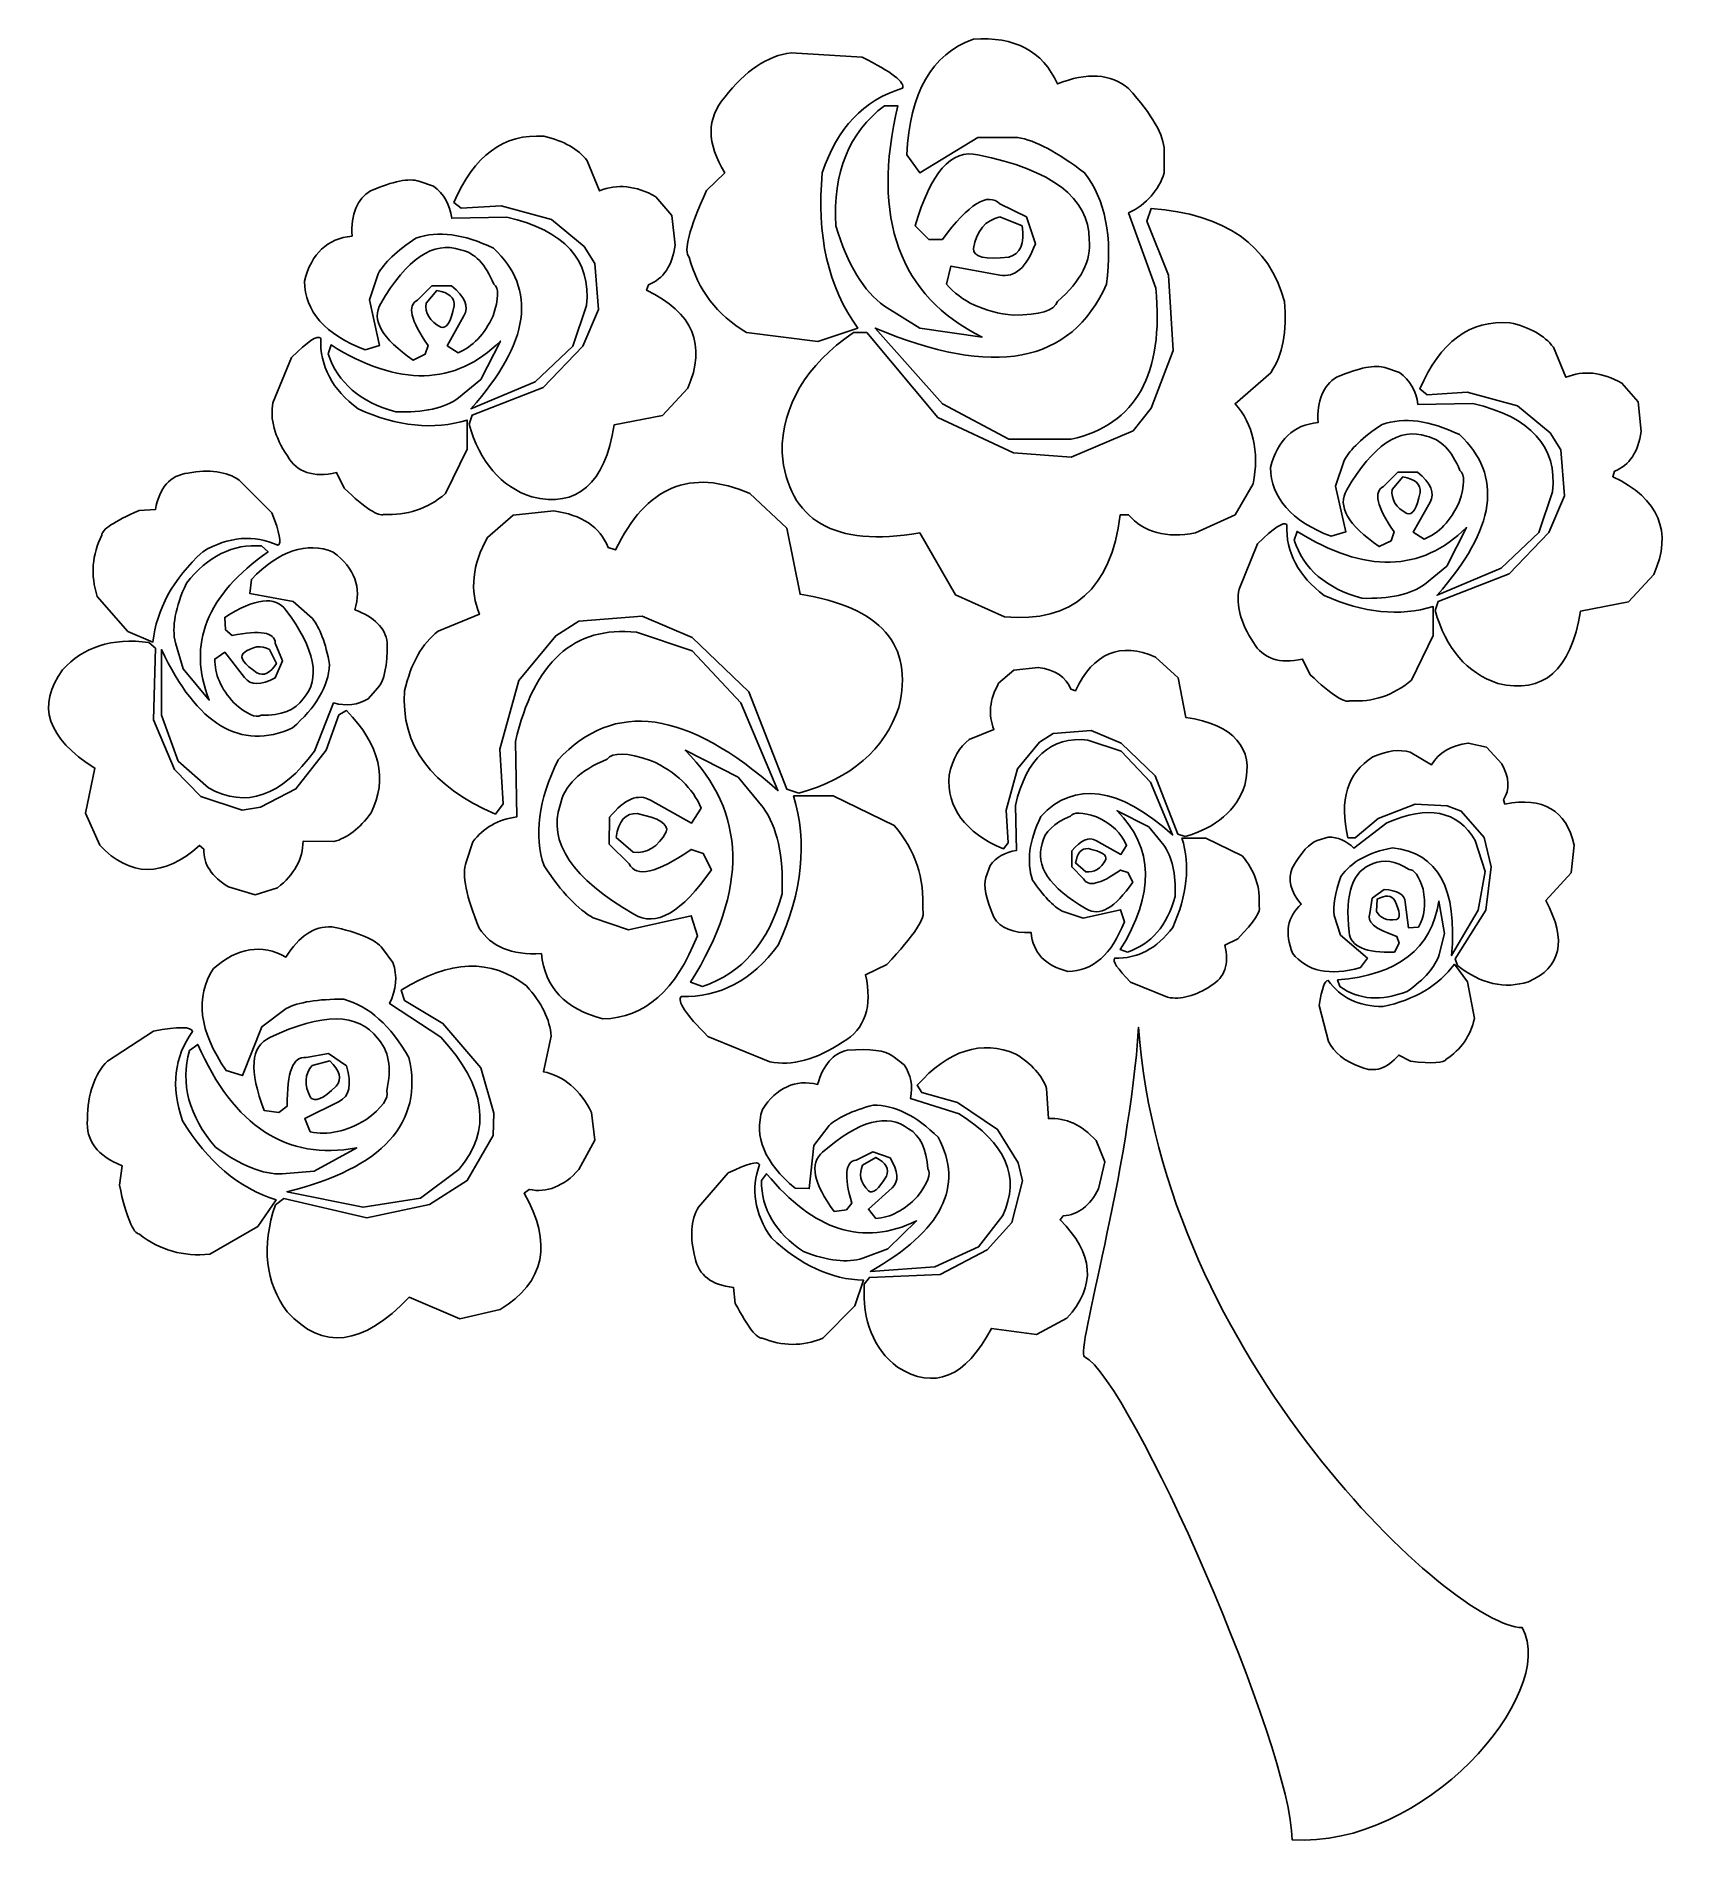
# Model space of a CAD drawing. Header units: centimetres. Extents: x -8.4 to 8.2, y -9.2 to 9.1.
import ezdxf

# ---------------------------------------------------------------- set-up
doc = ezdxf.new("R2010")
doc.units = ezdxf.units.CM
doc.header["$MEASUREMENT"] = 0
doc.layers.add('Camada 1', color=7, linetype='Continuous')

msp = doc.modelspace()

# ---------------------------------------------------------------- linework, layer by layer
at = {"layer": 'Camada 1'}
for points, knots in [([(2.45349, 6.62499), (2.51371, 7.10651), (2.44079, 7.48129), (2.22928, 7.75333), (2.22928, 7.75333), (1.9589, 7.96214), (1.73067, 8.08192), (1.54999, 8.11203), (1.54999, 8.11203), (1.54999, 8.11203), (1.14915, 8.11203), (1.14915, 8.11203), (1.14915, 8.11203), (1.14915, 8.11203), (0.55955, 7.75333), (0.55955, 7.75333), (0.55955, 7.75333), (0.55955, 7.75333), (0.4284, 7.93602), (0.4284, 7.93602), (0.4284, 7.93602), (0.45383, 8.56443), (0.67933, 8.95559), (1.10232, 9.10786), (1.10232, 9.10786), (1.52258, 9.13797), (1.805, 8.98874), (1.95494, 8.65545), (1.95494, 8.65545), (2.25609, 8.77457), (2.49636, 8.75917), (2.67569, 8.60994), (2.67569, 8.60994), (2.91659, 8.33956), (3.03706, 8.13009), (3.03706, 7.98153), (3.03706, 7.98153), (3.03706, 7.98153), (3.03706, 7.75333), (3.03706, 7.75333), (3.03706, 7.75333), (2.97951, 7.57331), (2.85974, 7.43811), (2.67569, 7.34608), (2.67569, 7.34608), (2.67569, 7.34608), (2.95075, 6.58482), (2.95075, 6.58482), (2.95075, 6.58482), (3.03708, 5.71146), (2.75268, 5.20153), (2.0935, 5.05296), (2.0935, 5.05296), (2.0935, 5.05296), (1.46236, 5.05297), (1.46236, 5.05297), (1.46236, 5.05297), (1.46236, 5.05297), (0.78778, 5.41235), (0.78778, 5.41235), (0.78778, 5.41235), (0.78778, 5.41235), (0.10714, 6.1793), (0.10714, 6.1793), (0.10714, 6.1793), (1.30843, 5.66932), (2.09012, 5.81688), (2.45349, 6.62499)], [0, 0, 0, 0, 0.05555556, 0.05555556, 0.05555556, 0.05555556, 0.11111111, 0.11111111, 0.11111111, 0.11111111, 0.16666667, 0.16666667, 0.16666667, 0.16666667, 0.22222222, 0.22222222, 0.22222222, 0.22222222, 0.27777778, 0.27777778, 0.27777778, 0.27777778, 0.33333333, 0.33333333, 0.33333333, 0.33333333, 0.38888889, 0.38888889, 0.38888889, 0.38888889, 0.44444444, 0.44444444, 0.44444444, 0.44444444, 0.5, 0.5, 0.5, 0.5, 0.55555556, 0.55555556, 0.55555556, 0.55555556, 0.61111111, 0.61111111, 0.61111111, 0.61111111, 0.66666667, 0.66666667, 0.66666667, 0.66666667, 0.72222222, 0.72222222, 0.72222222, 0.72222222, 0.77777778, 0.77777778, 0.77777778, 0.77777778, 0.83333333, 0.83333333, 0.83333333, 0.83333333, 0.88888889, 0.88888889, 0.88888889, 0.88888889, 1, 1, 1, 1]), ([(-0.74476, 8.97135), (-0.74476, 8.97135), (-0.02401, 8.92552), (-0.02401, 8.92552), (-0.02401, 8.92552), (0.27648, 8.77529), (0.41303, 8.67123), (0.38289, 8.60998), (0.38289, 8.60998), (-0.0093, 8.49187), (-0.27965, 8.20641), (-0.4289, 7.75336), (-0.4289, 7.75336), (-0.49047, 7.1236), (-0.37067, 6.59925), (-0.06952, 6.1793), (-0.06952, 6.1793), (-0.06952, 6.1793), (-0.47507, 6.04346), (-0.47507, 6.04346), (-0.47507, 6.04346), (-0.47507, 6.04346), (-1.19667, 6.13382), (-1.19667, 6.13382), (-1.19667, 6.13382), (-1.49684, 6.31249), (-1.69192, 6.56917), (-1.77891, 6.89944), (-1.77891, 6.89944), (-1.83947, 6.95699), (-1.78058, 7.18252), (-1.60222, 7.57402), (-1.60222, 7.57402), (-1.60222, 7.57402), (-1.41886, 7.75338), (-1.41886, 7.75338), (-1.41886, 7.75338), (-1.60222, 8.05352), (-1.60222, 8.3085), (-1.41886, 8.519), (-1.41886, 8.519), (-1.21006, 8.78931), (-0.98453, 8.94023), (-0.74476, 8.97135)], [0, 0, 0, 0, 0.08333333, 0.08333333, 0.08333333, 0.08333333, 0.16666667, 0.16666667, 0.16666667, 0.16666667, 0.25, 0.25, 0.25, 0.25, 0.33333333, 0.33333333, 0.33333333, 0.33333333, 0.41666667, 0.41666667, 0.41666667, 0.41666667, 0.5, 0.5, 0.5, 0.5, 0.58333333, 0.58333333, 0.58333333, 0.58333333, 0.66666667, 0.66666667, 0.66666667, 0.66666667, 0.75, 0.75, 0.75, 0.75, 0.83333333, 0.83333333, 0.83333333, 0.83333333, 1, 1, 1, 1]), ([(0.20017, 8.43395), (0.20017, 8.43395), (0.33603, 8.43395), (0.33603, 8.43395), (0.33603, 8.43395), (0.06698, 7.2882), (0.35008, 6.5072), (1.19063, 6.0876), (1.19063, 6.0876), (1.19063, 6.0876), (0.55955, 6.17928), (0.55955, 6.17928), (0.55955, 6.17928), (0.55955, 6.17928), (0.20017, 6.4028), (0.20017, 6.4028), (0.20017, 6.4028), (-0.0093, 6.55136), (-0.17326, 6.82108), (-0.29106, 7.21526), (-0.29106, 7.21526), (-0.32318, 7.75601), (-0.15853, 8.16225), (0.20017, 8.43395)], [0, 0, 0, 0, 0.14285714, 0.14285714, 0.14285714, 0.14285714, 0.28571429, 0.28571429, 0.28571429, 0.28571429, 0.42857143, 0.42857143, 0.42857143, 0.42857143, 0.57142857, 0.57142857, 0.57142857, 0.57142857, 0.71428571, 0.71428571, 0.71428571, 0.71428571, 1, 1, 1, 1]), ([(-4.01014, 5.20688), (-4.01014, 5.20688), (-3.97969, 5.29623), (-3.97969, 5.29623), (-3.97969, 5.29623), (-3.97969, 5.29623), (-3.26026, 5.57664), (-3.26026, 5.57664), (-3.26026, 5.57664), (-3.26026, 5.57664), (-2.8577, 5.99593), (-2.8577, 5.99593), (-2.8577, 5.99593), (-2.8577, 5.99593), (-2.69911, 6.36735), (-2.69911, 6.36735), (-2.69911, 6.36735), (-2.69911, 6.36735), (-2.73626, 6.83548), (-2.73626, 6.83548), (-2.73626, 6.83548), (-2.73626, 6.83548), (-2.84466, 7.00582), (-2.84466, 7.00582), (-2.84466, 7.00582), (-2.84466, 7.00582), (-3.1756, 7.27953), (-3.1756, 7.27953), (-3.1756, 7.27953), (-3.1756, 7.27953), (-3.6849, 7.41841), (-3.6849, 7.41841), (-3.6849, 7.41841), (-3.6849, 7.41841), (-4.08913, 7.39399), (-4.08913, 7.39399), (-4.08913, 7.39399), (-4.08913, 7.39399), (-4.16409, 7.45254), (-4.16409, 7.45254), (-4.16409, 7.45254), (-3.96097, 7.92871), (-3.65646, 8.15324), (-3.25191, 8.12413), (-3.25191, 8.12413), (-3.04879, 8.07727), (-2.90255, 7.9943), (-2.81154, 7.87584), (-2.81154, 7.87584), (-2.81154, 7.87584), (-2.68639, 7.56998), (-2.68639, 7.56998), (-2.68639, 7.56998), (-2.50904, 7.64396), (-2.31931, 7.62388), (-2.11687, 7.51108), (-2.11687, 7.51108), (-2.11687, 7.51108), (-1.95291, 7.32169), (-1.95291, 7.32169), (-1.95291, 7.32169), (-1.95291, 7.32169), (-1.92079, 7.02054), (-1.92079, 7.02054), (-1.92079, 7.02054), (-1.94955, 6.81308), (-2.03991, 6.67857), (-2.19114, 6.61798), (-2.19114, 6.61798), (-2.19114, 6.61798), (-2.20987, 6.56276), (-2.20987, 6.56276), (-2.20987, 6.56276), (-1.74008, 6.33789), (-1.60088, 6.00663), (-1.79294, 5.57097), (-1.79294, 5.57097), (-1.79294, 5.57097), (-2.04892, 5.29459), (-2.04892, 5.29459), (-2.04892, 5.29459), (-2.04892, 5.29459), (-2.53782, 5.19855), (-2.53782, 5.19855), (-2.53782, 5.19855), (-2.63283, 4.59892), (-2.91125, 4.35567), (-3.37504, 4.46743), (-3.37504, 4.46743), (-3.68825, 4.57312), (-3.9004, 4.82006), (-4.01014, 5.20688)], [0, 0, 0, 0, 0.04166667, 0.04166667, 0.04166667, 0.04166667, 0.08333333, 0.08333333, 0.08333333, 0.08333333, 0.125, 0.125, 0.125, 0.125, 0.16666667, 0.16666667, 0.16666667, 0.16666667, 0.20833333, 0.20833333, 0.20833333, 0.20833333, 0.25, 0.25, 0.25, 0.25, 0.29166667, 0.29166667, 0.29166667, 0.29166667, 0.33333333, 0.33333333, 0.33333333, 0.33333333, 0.375, 0.375, 0.375, 0.375, 0.41666667, 0.41666667, 0.41666667, 0.41666667, 0.45833333, 0.45833333, 0.45833333, 0.45833333, 0.5, 0.5, 0.5, 0.5, 0.54166667, 0.54166667, 0.54166667, 0.54166667, 0.58333333, 0.58333333, 0.58333333, 0.58333333, 0.625, 0.625, 0.625, 0.625, 0.66666667, 0.66666667, 0.66666667, 0.66666667, 0.70833333, 0.70833333, 0.70833333, 0.70833333, 0.75, 0.75, 0.75, 0.75, 0.79166667, 0.79166667, 0.79166667, 0.79166667, 0.83333333, 0.83333333, 0.83333333, 0.83333333, 0.875, 0.875, 0.875, 0.875, 0.91666667, 0.91666667, 0.91666667, 0.91666667, 1, 1, 1, 1]), ([(1.14918, 7.93603), (1.90007, 7.78344), (2.27617, 7.49836), (2.27617, 7.07775), (2.27617, 7.07775), (2.30226, 6.86661), (2.19518, 6.65712), (1.95494, 6.44934), (1.95494, 6.44934), (1.92483, 6.35732), (1.7769, 6.31014), (1.50787, 6.31014), (1.50787, 6.31014), (1.20807, 6.34126), (0.98122, 6.44767), (0.82861, 6.62499), (0.82861, 6.62499), (0.82861, 6.62499), (0.87478, 6.80869), (0.87478, 6.80869), (0.87478, 6.80869), (0.87478, 6.80869), (1.37138, 6.71667), (1.37138, 6.71667), (1.37138, 6.71667), (1.52127, 6.68656), (1.64041, 6.79329), (1.73074, 7.03221), (1.73074, 7.03221), (1.73074, 7.03221), (1.64041, 7.3056), (1.64041, 7.3056), (1.64041, 7.3056), (1.64041, 7.3056), (1.37138, 7.4381), (1.37138, 7.4381), (1.37138, 7.4381), (1.25025, 7.55989), (1.05682, 7.44011), (0.78779, 7.07771), (0.78779, 7.07771), (0.78779, 7.07771), (0.6506, 7.07772), (0.6506, 7.07772), (0.6506, 7.07772), (0.6506, 7.07772), (0.51273, 7.21525), (0.51273, 7.21525), (0.51273, 7.21525), (0.66663, 7.75601), (0.8788, 7.99628), (1.14918, 7.93603)], [0, 0, 0, 0, 0.07142857, 0.07142857, 0.07142857, 0.07142857, 0.14285714, 0.14285714, 0.14285714, 0.14285714, 0.21428571, 0.21428571, 0.21428571, 0.21428571, 0.28571429, 0.28571429, 0.28571429, 0.28571429, 0.35714286, 0.35714286, 0.35714286, 0.35714286, 0.42857143, 0.42857143, 0.42857143, 0.42857143, 0.5, 0.5, 0.5, 0.5, 0.57142857, 0.57142857, 0.57142857, 0.57142857, 0.64285714, 0.64285714, 0.64285714, 0.64285714, 0.71428571, 0.71428571, 0.71428571, 0.71428571, 0.78571429, 0.78571429, 0.78571429, 0.78571429, 0.85714286, 0.85714286, 0.85714286, 0.85714286, 1, 1, 1, 1]), ([(-3.76355, 6.98906), (-4.06404, 7.13429), (-4.32436, 7.1694), (-4.54854, 7.09177), (-4.54854, 7.09177), (-4.74431, 6.96162), (-4.87247, 6.83915), (-4.93237, 6.72805), (-4.93237, 6.72805), (-4.93237, 6.72805), (-5.02069, 6.46704), (-5.02069, 6.46704), (-5.02069, 6.46704), (-5.02069, 6.46704), (-4.91697, 6.0036), (-4.91697, 6.0036), (-4.91697, 6.0036), (-4.91697, 6.0036), (-5.06453, 5.95809), (-5.06453, 5.95809), (-5.06453, 5.95809), (-5.46842, 6.11335), (-5.67387, 6.34658), (-5.67958, 6.65577), (-5.67958, 6.65577), (-5.60695, 6.93686), (-5.44701, 7.08744), (-5.19672, 7.11186), (-5.19672, 7.11186), (-5.2081, 7.33437), (-5.14518, 7.4873), (-5.00834, 7.57128), (-5.00834, 7.57128), (-4.77879, 7.66899), (-4.61583, 7.70111), (-4.51878, 7.66833), (-4.51878, 7.66833), (-4.51878, 7.66833), (-4.37022, 7.61814), (-4.37022, 7.61814), (-4.37022, 7.61814), (-4.26582, 7.54048), (-4.20425, 7.43275), (-4.18483, 7.29289), (-4.18483, 7.29289), (-4.18483, 7.29289), (-3.62735, 7.30427), (-3.62735, 7.30427), (-3.62735, 7.30427), (-3.03976, 7.16774), (-2.77007, 6.86993), (-2.81857, 6.40749), (-2.81857, 6.40749), (-2.81857, 6.40749), (-2.95745, 5.99659), (-2.95745, 5.99659), (-2.95745, 5.99659), (-2.95745, 5.99659), (-3.34094, 5.63586), (-3.34094, 5.63586), (-3.34094, 5.63586), (-3.34094, 5.63586), (-3.99078, 5.36146), (-3.99078, 5.36146), (-3.99078, 5.36146), (-3.39314, 6.03206), (-3.31683, 6.57414), (-3.76355, 6.98906)], [0, 0, 0, 0, 0.05555556, 0.05555556, 0.05555556, 0.05555556, 0.11111111, 0.11111111, 0.11111111, 0.11111111, 0.16666667, 0.16666667, 0.16666667, 0.16666667, 0.22222222, 0.22222222, 0.22222222, 0.22222222, 0.27777778, 0.27777778, 0.27777778, 0.27777778, 0.33333333, 0.33333333, 0.33333333, 0.33333333, 0.38888889, 0.38888889, 0.38888889, 0.38888889, 0.44444444, 0.44444444, 0.44444444, 0.44444444, 0.5, 0.5, 0.5, 0.5, 0.55555556, 0.55555556, 0.55555556, 0.55555556, 0.61111111, 0.61111111, 0.61111111, 0.61111111, 0.66666667, 0.66666667, 0.66666667, 0.66666667, 0.72222222, 0.72222222, 0.72222222, 0.72222222, 0.77777778, 0.77777778, 0.77777778, 0.77777778, 0.83333333, 0.83333333, 0.83333333, 0.83333333, 0.88888889, 0.88888889, 0.88888889, 0.88888889, 1, 1, 1, 1]), ([(-0.11437, 6.1338), (-0.11437, 6.1338), (0.02216, 6.1338), (0.02216, 6.1338), (0.02216, 6.1338), (0.02216, 6.1338), (0.74363, 5.27417), (0.74363, 5.27417), (0.74363, 5.27417), (0.74363, 5.27417), (1.50788, 4.91545), (1.50788, 4.91545), (1.50788, 4.91545), (1.50788, 4.91545), (2.09351, 4.86994), (2.09351, 4.86994), (2.09351, 4.86994), (2.09351, 4.86994), (2.72123, 5.13897), (2.72123, 5.13897), (2.72123, 5.13897), (2.72123, 5.13897), (2.90527, 5.36752), (2.90527, 5.36752), (2.90527, 5.36752), (2.90527, 5.36752), (3.12813, 5.95077), (3.12813, 5.95077), (3.12813, 5.95077), (3.12813, 5.95077), (3.08127, 6.71671), (3.08127, 6.71671), (3.08127, 6.71671), (3.08127, 6.71671), (2.85976, 7.2618), (2.85976, 7.2618), (2.85976, 7.2618), (2.85976, 7.2618), (2.90527, 7.39264), (2.90527, 7.39264), (2.90527, 7.39264), (3.65483, 7.33441), (4.10656, 7.01989), (4.25515, 6.44935), (4.25515, 6.44935), (4.28526, 6.14786), (4.23909, 5.90759), (4.11794, 5.72725), (4.11794, 5.72725), (4.11794, 5.72725), (3.75588, 5.41237), (3.75588, 5.41237), (3.75588, 5.41237), (3.9399, 5.2029), (4.0008, 4.93252), (3.9399, 4.60092), (3.9399, 4.60092), (3.9399, 4.60092), (3.75588, 4.2867), (3.75588, 4.2867), (3.75588, 4.2867), (3.75588, 4.2867), (3.35564, 4.103), (3.35564, 4.103), (3.35564, 4.103), (3.05648, 4.04577), (2.82962, 4.10734), (2.67571, 4.2867), (2.67571, 4.2867), (2.67571, 4.2867), (2.59073, 4.28669), (2.59073, 4.28669), (2.59073, 4.28669), (2.50037, 3.53548), (2.10887, 3.18981), (1.41955, 3.25106), (1.41955, 3.25106), (1.41955, 3.25106), (0.91962, 3.47492), (0.91962, 3.47492), (0.91962, 3.47492), (0.91962, 3.47492), (0.55957, 4.10299), (0.55957, 4.10299), (0.55957, 4.10299), (-0.31043, 3.95474), (-0.77507, 4.22446), (-0.8373, 4.91545), (-0.8373, 4.91545), (-0.83731, 5.39561), (-0.5962, 5.80317), (-0.11437, 6.1338)], [0, 0, 0, 0, 0.04166667, 0.04166667, 0.04166667, 0.04166667, 0.08333333, 0.08333333, 0.08333333, 0.08333333, 0.125, 0.125, 0.125, 0.125, 0.16666667, 0.16666667, 0.16666667, 0.16666667, 0.20833333, 0.20833333, 0.20833333, 0.20833333, 0.25, 0.25, 0.25, 0.25, 0.29166667, 0.29166667, 0.29166667, 0.29166667, 0.33333333, 0.33333333, 0.33333333, 0.33333333, 0.375, 0.375, 0.375, 0.375, 0.41666667, 0.41666667, 0.41666667, 0.41666667, 0.45833333, 0.45833333, 0.45833333, 0.45833333, 0.5, 0.5, 0.5, 0.5, 0.54166667, 0.54166667, 0.54166667, 0.54166667, 0.58333333, 0.58333333, 0.58333333, 0.58333333, 0.625, 0.625, 0.625, 0.625, 0.66666667, 0.66666667, 0.66666667, 0.66666667, 0.70833333, 0.70833333, 0.70833333, 0.70833333, 0.75, 0.75, 0.75, 0.75, 0.79166667, 0.79166667, 0.79166667, 0.79166667, 0.83333333, 0.83333333, 0.83333333, 0.83333333, 0.875, 0.875, 0.875, 0.875, 0.91666667, 0.91666667, 0.91666667, 0.91666667, 1, 1, 1, 1]), ([(1.37135, 7.30561), (1.37135, 7.30561), (1.59553, 7.21525), (1.59553, 7.21525), (1.59553, 7.21525), (1.62567, 7.03589), (1.58148, 6.9295), (1.46237, 6.89939), (1.46237, 6.89939), (1.22414, 6.86994), (1.10235, 6.89738), (1.10235, 6.98504), (1.10235, 6.98504), (1.1351, 7.16776), (1.22413, 7.27484), (1.37135, 7.30561)], [0, 0, 0, 0, 0.2, 0.2, 0.2, 0.2, 0.4, 0.4, 0.4, 0.4, 0.6, 0.6, 0.6, 0.6, 1, 1, 1, 1]), ([(-4.9056, 6.42822), (-4.64057, 6.88365), (-4.3722, 7.06568), (-4.09783, 6.973), (-4.09783, 6.973), (-3.95461, 6.94355), (-3.8415, 6.82777), (-3.75919, 6.62531), (-3.75919, 6.62531), (-3.70566, 6.58549), (-3.70765, 6.47876), (-3.76723, 6.30342), (-3.76723, 6.30342), (-3.85322, 6.11469), (-3.97271, 5.98989), (-4.12193, 5.92999), (-4.12193, 5.92999), (-4.12193, 5.92999), (-4.23168, 6.00058), (-4.23168, 6.00058), (-4.23168, 6.00058), (-4.23168, 6.00058), (-4.06203, 6.30374), (-4.06203, 6.30374), (-4.06203, 6.30374), (-4.00951, 6.3951), (-4.05266, 6.4958), (-4.18818, 6.60791), (-4.18818, 6.60791), (-4.18818, 6.60791), (-4.38662, 6.60892), (-4.38662, 6.60892), (-4.38662, 6.60892), (-4.38662, 6.60892), (-4.53217, 6.46303), (-4.53217, 6.46303), (-4.53217, 6.46303), (-4.63859, 6.41083), (-4.6031, 6.25824), (-4.4261, 6.00329), (-4.4261, 6.00329), (-4.4261, 6.00329), (-4.45621, 5.91394), (-4.45621, 5.91394), (-4.45621, 5.91394), (-4.45621, 5.91394), (-4.57633, 5.85404), (-4.57633, 5.85404), (-4.57633, 5.85404), (-4.89457, 6.07355), (-5.00463, 6.26495), (-4.9056, 6.42822)], [0, 0, 0, 0, 0.07142857, 0.07142857, 0.07142857, 0.07142857, 0.14285714, 0.14285714, 0.14285714, 0.14285714, 0.21428571, 0.21428571, 0.21428571, 0.21428571, 0.28571429, 0.28571429, 0.28571429, 0.28571429, 0.35714286, 0.35714286, 0.35714286, 0.35714286, 0.42857143, 0.42857143, 0.42857143, 0.42857143, 0.5, 0.5, 0.5, 0.5, 0.57142857, 0.57142857, 0.57142857, 0.57142857, 0.64285714, 0.64285714, 0.64285714, 0.64285714, 0.71428571, 0.71428571, 0.71428571, 0.71428571, 0.78571429, 0.78571429, 0.78571429, 0.78571429, 0.85714286, 0.85714286, 0.85714286, 0.85714286, 1, 1, 1, 1]), ([(-4.44583, 6.43359), (-4.44583, 6.43359), (-4.3374, 6.56006), (-4.3374, 6.56006), (-4.3374, 6.56006), (-4.21426, 6.53998), (-4.15404, 6.4878), (-4.16074, 6.40348), (-4.16074, 6.40348), (-4.19421, 6.24153), (-4.23903, 6.16858), (-4.29626, 6.18798), (-4.29626, 6.18798), (-4.40802, 6.24889), (-4.45853, 6.33086), (-4.44583, 6.43359)], [0, 0, 0, 0, 0.2, 0.2, 0.2, 0.2, 0.4, 0.4, 0.4, 0.4, 0.6, 0.6, 0.6, 0.6, 1, 1, 1, 1]), ([(5.78365, 3.31696), (5.78365, 3.31696), (5.81376, 3.40631), (5.81376, 3.40631), (5.81376, 3.40631), (5.81376, 3.40631), (6.53316, 3.68672), (6.53316, 3.68672), (6.53316, 3.68672), (6.53316, 3.68672), (6.93541, 4.10601), (6.93541, 4.10601), (6.93541, 4.10601), (6.93541, 4.10601), (7.094, 4.47746), (7.094, 4.47746), (7.094, 4.47746), (7.094, 4.47746), (7.0572, 4.94559), (7.0572, 4.94559), (7.0572, 4.94559), (7.0572, 4.94559), (6.94877, 5.11593), (6.94877, 5.11593), (6.94877, 5.11593), (6.94877, 5.11593), (6.61749, 5.38964), (6.61749, 5.38964), (6.61749, 5.38964), (6.61749, 5.38964), (6.10822, 5.52852), (6.10822, 5.52852), (6.10822, 5.52852), (6.10822, 5.52852), (5.70402, 5.5041), (5.70402, 5.5041), (5.70402, 5.5041), (5.70402, 5.5041), (5.62906, 5.56265), (5.62906, 5.56265), (5.62906, 5.56265), (5.83247, 6.03882), (6.13698, 6.26335), (6.54121, 6.23424), (6.54121, 6.23424), (6.74467, 6.18738), (6.89123, 6.10441), (6.98227, 5.98595), (6.98227, 5.98595), (6.98227, 5.98595), (7.10739, 5.68009), (7.10739, 5.68009), (7.10739, 5.68009), (7.28408, 5.75404), (7.47413, 5.73396), (7.67624, 5.62119), (7.67624, 5.62119), (7.67624, 5.62119), (7.84086, 5.4318), (7.84086, 5.4318), (7.84086, 5.4318), (7.84086, 5.4318), (7.87232, 5.13065), (7.87232, 5.13065), (7.87232, 5.13065), (7.84353, 4.92316), (7.75318, 4.78865), (7.60263, 4.72809), (7.60263, 4.72809), (7.60263, 4.72809), (7.58387, 4.6729), (7.58387, 4.6729), (7.58387, 4.6729), (8.05369, 4.44803), (8.1922, 4.11675), (8.00014, 3.68108), (8.00014, 3.68108), (8.00014, 3.68108), (7.7445, 3.40467), (7.7445, 3.40467), (7.7445, 3.40467), (7.7445, 3.40467), (7.25595, 3.30865), (7.25595, 3.30865), (7.25595, 3.30865), (7.16025, 2.70902), (6.88254, 2.46574), (6.41807, 2.5775), (6.41807, 2.5775), (6.10485, 2.68318), (5.89273, 2.93014), (5.78365, 3.31696)], [0, 0, 0, 0, 0.04166667, 0.04166667, 0.04166667, 0.04166667, 0.08333333, 0.08333333, 0.08333333, 0.08333333, 0.125, 0.125, 0.125, 0.125, 0.16666667, 0.16666667, 0.16666667, 0.16666667, 0.20833333, 0.20833333, 0.20833333, 0.20833333, 0.25, 0.25, 0.25, 0.25, 0.29166667, 0.29166667, 0.29166667, 0.29166667, 0.33333333, 0.33333333, 0.33333333, 0.33333333, 0.375, 0.375, 0.375, 0.375, 0.41666667, 0.41666667, 0.41666667, 0.41666667, 0.45833333, 0.45833333, 0.45833333, 0.45833333, 0.5, 0.5, 0.5, 0.5, 0.54166667, 0.54166667, 0.54166667, 0.54166667, 0.58333333, 0.58333333, 0.58333333, 0.58333333, 0.625, 0.625, 0.625, 0.625, 0.66666667, 0.66666667, 0.66666667, 0.66666667, 0.70833333, 0.70833333, 0.70833333, 0.70833333, 0.75, 0.75, 0.75, 0.75, 0.79166667, 0.79166667, 0.79166667, 0.79166667, 0.83333333, 0.83333333, 0.83333333, 0.83333333, 0.875, 0.875, 0.875, 0.875, 0.91666667, 0.91666667, 0.91666667, 0.91666667, 1, 1, 1, 1]), ([(-5.9978, 5.42204), (-5.9978, 5.42204), (-5.80907, 5.88146), (-5.80907, 5.88146), (-5.80907, 5.88146), (-5.64511, 6.04442), (-5.54708, 6.11035), (-5.51393, 6.07688), (-5.51393, 6.07688), (-5.5233, 5.79544), (-5.39714, 5.55621), (-5.13481, 5.35912), (-5.13481, 5.35912), (-4.73762, 5.18045), (-4.36956, 5.14261), (-4.02959, 5.24635), (-4.02959, 5.24635), (-4.02959, 5.24635), (-4.03025, 4.95221), (-4.03025, 4.95221), (-4.03025, 4.95221), (-4.03025, 4.95221), (-4.24843, 4.50147), (-4.24843, 4.50147), (-4.24843, 4.50147), (-4.43112, 4.34555), (-4.64126, 4.27528), (-4.87584, 4.29099), (-4.87584, 4.29099), (-4.92704, 4.26453), (-5.06055, 4.35256), (-5.27637, 4.55502), (-5.27637, 4.55502), (-5.27637, 4.55502), (-5.35334, 4.7143), (-5.35334, 4.7143), (-5.35334, 4.7143), (-5.58893, 4.66077), (-5.75522, 4.71697), (-5.85192, 4.88295), (-5.85192, 4.88295), (-5.98206, 5.07872), (-6.03058, 5.25908), (-5.9978, 5.42204)], [0, 0, 0, 0, 0.08333333, 0.08333333, 0.08333333, 0.08333333, 0.16666667, 0.16666667, 0.16666667, 0.16666667, 0.25, 0.25, 0.25, 0.25, 0.33333333, 0.33333333, 0.33333333, 0.33333333, 0.41666667, 0.41666667, 0.41666667, 0.41666667, 0.5, 0.5, 0.5, 0.5, 0.58333333, 0.58333333, 0.58333333, 0.58333333, 0.66666667, 0.66666667, 0.66666667, 0.66666667, 0.75, 0.75, 0.75, 0.75, 0.83333333, 0.83333333, 0.83333333, 0.83333333, 1, 1, 1, 1]), ([(-5.43932, 5.91895), (-5.43932, 5.91895), (-5.40955, 6.00796), (-5.40955, 6.00796), (-5.40955, 6.00796), (-4.72224, 5.57965), (-4.15072, 5.59235), (-3.69195, 6.04746), (-3.69195, 6.04746), (-3.69195, 6.04746), (-3.89105, 5.65662), (-3.89105, 5.65662), (-3.89105, 5.65662), (-3.89105, 5.65662), (-4.11592, 5.47125), (-4.11592, 5.47125), (-4.11592, 5.47125), (-4.25914, 5.36751), (-4.47062, 5.32033), (-4.7537, 5.3307), (-4.7537, 5.3307), (-5.11306, 5.42839), (-5.34161, 5.6255), (-5.43932, 5.91895)], [0, 0, 0, 0, 0.14285714, 0.14285714, 0.14285714, 0.14285714, 0.28571429, 0.28571429, 0.28571429, 0.28571429, 0.42857143, 0.42857143, 0.42857143, 0.42857143, 0.57142857, 0.57142857, 0.57142857, 0.57142857, 0.71428571, 0.71428571, 0.71428571, 0.71428571, 1, 1, 1, 1]), ([(6.02989, 5.09914), (5.72943, 5.24437), (5.46908, 5.27948), (5.2449, 5.20188), (5.2449, 5.20188), (5.04948, 5.0717), (4.92097, 4.94923), (4.86141, 4.83813), (4.86141, 4.83813), (4.86141, 4.83813), (4.77307, 4.57714), (4.77307, 4.57714), (4.77307, 4.57714), (4.77307, 4.57714), (4.87679, 4.1137), (4.87679, 4.1137), (4.87679, 4.1137), (4.87679, 4.1137), (4.72889, 4.06819), (4.72889, 4.06819), (4.72889, 4.06819), (4.32469, 4.22345), (4.1199, 4.4567), (4.11389, 4.76587), (4.11389, 4.76587), (4.18684, 5.04696), (4.34609, 5.19754), (4.59638, 5.22196), (4.59638, 5.22196), (4.585, 5.44447), (4.64789, 5.59738), (4.78511, 5.68138), (4.78511, 5.68138), (5.01466, 5.77909), (5.1773, 5.81121), (5.27432, 5.7784), (5.27432, 5.7784), (5.27432, 5.7784), (5.42288, 5.72821), (5.42288, 5.72821), (5.42288, 5.72821), (5.52797, 5.65058), (5.58951, 5.54284), (5.60894, 5.40298), (5.60894, 5.40298), (5.60894, 5.40298), (6.16573, 5.41436), (6.16573, 5.41436), (6.16573, 5.41436), (6.754, 5.27783), (7.02372, 4.98002), (6.97485, 4.51758), (6.97485, 4.51758), (6.97485, 4.51758), (6.83563, 4.10666), (6.83563, 4.10666), (6.83563, 4.10666), (6.83563, 4.10666), (6.4528, 3.74595), (6.4528, 3.74595), (6.4528, 3.74595), (6.4528, 3.74595), (5.80298, 3.47155), (5.80298, 3.47155), (5.80298, 3.47155), (6.39999, 4.14212), (6.47627, 4.6842), (6.02989, 5.09914)], [0, 0, 0, 0, 0.05555556, 0.05555556, 0.05555556, 0.05555556, 0.11111111, 0.11111111, 0.11111111, 0.11111111, 0.16666667, 0.16666667, 0.16666667, 0.16666667, 0.22222222, 0.22222222, 0.22222222, 0.22222222, 0.27777778, 0.27777778, 0.27777778, 0.27777778, 0.33333333, 0.33333333, 0.33333333, 0.33333333, 0.38888889, 0.38888889, 0.38888889, 0.38888889, 0.44444444, 0.44444444, 0.44444444, 0.44444444, 0.5, 0.5, 0.5, 0.5, 0.55555556, 0.55555556, 0.55555556, 0.55555556, 0.61111111, 0.61111111, 0.61111111, 0.61111111, 0.66666667, 0.66666667, 0.66666667, 0.66666667, 0.72222222, 0.72222222, 0.72222222, 0.72222222, 0.77777778, 0.77777778, 0.77777778, 0.77777778, 0.83333333, 0.83333333, 0.83333333, 0.83333333, 0.88888889, 0.88888889, 0.88888889, 0.88888889, 1, 1, 1, 1]), ([(4.88753, 4.53833), (5.15256, 4.99373), (5.42159, 5.17576), (5.6953, 5.08308), (5.6953, 5.08308), (5.83918, 5.05363), (5.95163, 4.93785), (6.03458, 4.73539), (6.03458, 4.73539), (6.08747, 4.69557), (6.08546, 4.58881), (6.02656, 4.4135), (6.02656, 4.4135), (5.9402, 4.22477), (5.82042, 4.09994), (5.67117, 4.04004), (5.67117, 4.04004), (5.67117, 4.04004), (5.56211, 4.11066), (5.56211, 4.11066), (5.56211, 4.11066), (5.56211, 4.11066), (5.73139, 4.41382), (5.73139, 4.41382), (5.73139, 4.41382), (5.78428, 4.50518), (5.74076, 4.60591), (5.60492, 4.71799), (5.60492, 4.71799), (5.60492, 4.71799), (5.40685, 4.719), (5.40685, 4.719), (5.40685, 4.719), (5.40685, 4.719), (5.26093, 4.57311), (5.26093, 4.57311), (5.26093, 4.57311), (5.15454, 4.52091), (5.19068, 4.36832), (5.36735, 4.11334), (5.36735, 4.11334), (5.36735, 4.11334), (5.33721, 4.02399), (5.33721, 4.02399), (5.33721, 4.02399), (5.33721, 4.02399), (5.21675, 3.96409), (5.21675, 3.96409), (5.21675, 3.96409), (4.89888, 4.18363), (4.78913, 4.37503), (4.88753, 4.53833)], [0, 0, 0, 0, 0.07142857, 0.07142857, 0.07142857, 0.07142857, 0.14285714, 0.14285714, 0.14285714, 0.14285714, 0.21428571, 0.21428571, 0.21428571, 0.21428571, 0.28571429, 0.28571429, 0.28571429, 0.28571429, 0.35714286, 0.35714286, 0.35714286, 0.35714286, 0.42857143, 0.42857143, 0.42857143, 0.42857143, 0.5, 0.5, 0.5, 0.5, 0.57142857, 0.57142857, 0.57142857, 0.57142857, 0.64285714, 0.64285714, 0.64285714, 0.64285714, 0.71428571, 0.71428571, 0.71428571, 0.71428571, 0.78571429, 0.78571429, 0.78571429, 0.78571429, 0.85714286, 0.85714286, 0.85714286, 0.85714286, 1, 1, 1, 1]), ([(-6.33911, 4.63803), (-6.33911, 4.63803), (-6.00984, 4.30542), (-6.00984, 4.30542), (-6.00984, 4.30542), (-5.92885, 4.1033), (-5.90779, 3.99422), (-5.94893, 3.9775), (-5.94893, 3.9775), (-6.18917, 4.08926), (-6.44349, 4.06786), (-6.71053, 3.91257), (-6.71053, 3.91257), (-7.01168, 3.63351), (-7.17935, 3.32832), (-7.21446, 2.99574), (-7.21446, 2.99574), (-7.21446, 2.99574), (-7.46878, 3.10414), (-7.46878, 3.10414), (-7.46878, 3.10414), (-7.46878, 3.10414), (-7.77995, 3.45883), (-7.77995, 3.45883), (-7.77995, 3.45883), (-7.84821, 3.67433), (-7.83215, 3.88245), (-7.73177, 4.0802), (-7.73177, 4.0802), (-7.73645, 4.13441), (-7.61064, 4.21773), (-7.35566, 4.33084), (-7.35566, 4.33084), (-7.35566, 4.33084), (-7.18969, 4.33888), (-7.18969, 4.33888), (-7.18969, 4.33888), (-7.14953, 4.56306), (-7.03978, 4.6862), (-6.86007, 4.7093), (-6.86007, 4.7093), (-6.64262, 4.75047), (-6.46828, 4.72603), (-6.33911, 4.63803)], [0, 0, 0, 0, 0.08333333, 0.08333333, 0.08333333, 0.08333333, 0.16666667, 0.16666667, 0.16666667, 0.16666667, 0.25, 0.25, 0.25, 0.25, 0.33333333, 0.33333333, 0.33333333, 0.33333333, 0.41666667, 0.41666667, 0.41666667, 0.41666667, 0.5, 0.5, 0.5, 0.5, 0.58333333, 0.58333333, 0.58333333, 0.58333333, 0.66666667, 0.66666667, 0.66666667, 0.66666667, 0.75, 0.75, 0.75, 0.75, 0.83333333, 0.83333333, 0.83333333, 0.83333333, 1, 1, 1, 1]), ([(-0.66647, 1.46385), (-0.66647, 1.46385), (-0.7891, 1.50534), (-0.7891, 1.50534), (-0.7891, 1.50534), (-0.7891, 1.50534), (-1.17325, 2.49112), (-1.17325, 2.49112), (-1.17325, 2.49112), (-1.17325, 2.49112), (-1.74745, 3.04259), (-1.74745, 3.04259), (-1.74745, 3.04259), (-1.74745, 3.04259), (-2.2564, 3.25976), (-2.2564, 3.25976), (-2.2564, 3.25976), (-2.2564, 3.25976), (-2.89786, 3.20922), (-2.89786, 3.20922), (-2.89786, 3.20922), (-2.89786, 3.20922), (-3.13143, 3.06066), (-3.13143, 3.06066), (-3.13143, 3.06066), (-3.13143, 3.06066), (-3.50653, 2.60693), (-3.50653, 2.60693), (-3.50653, 2.60693), (-3.50653, 2.60693), (-3.69658, 1.90959), (-3.69658, 1.90959), (-3.69658, 1.90959), (-3.69658, 1.90959), (-3.66311, 1.35545), (-3.66311, 1.35545), (-3.66311, 1.35545), (-3.66311, 1.35545), (-3.74309, 1.25306), (-3.74309, 1.25306), (-3.74309, 1.25306), (-4.39561, 1.53111), (-4.70345, 1.94841), (-4.66363, 2.50253), (-4.66363, 2.50253), (-4.59907, 2.78092), (-4.48527, 2.98172), (-4.32332, 3.10618), (-4.32332, 3.10618), (-4.32332, 3.10618), (-3.90441, 3.2775), (-3.90441, 3.2775), (-3.90441, 3.2775), (-4.00545, 3.5201), (-3.97802, 3.7801), (-3.82342, 4.05784), (-3.82342, 4.05784), (-3.82342, 4.05784), (-3.56442, 4.28271), (-3.56442, 4.28271), (-3.56442, 4.28271), (-3.56442, 4.28271), (-3.15151, 4.32623), (-3.15151, 4.32623), (-3.15151, 4.32623), (-2.86774, 4.28673), (-2.68304, 4.16293), (-2.60007, 3.95613), (-2.60007, 3.95613), (-2.60007, 3.95613), (-2.52411, 3.9307), (-2.52411, 3.9307), (-2.52411, 3.9307), (-2.21624, 4.57417), (-1.76251, 4.76456), (-1.16521, 4.50157), (-1.16521, 4.50157), (-1.16521, 4.50157), (-0.78709, 4.15089), (-0.78709, 4.15089), (-0.78709, 4.15089), (-0.78709, 4.15089), (-0.65509, 3.48099), (-0.65509, 3.48099), (-0.65509, 3.48099), (0.16607, 3.35081), (0.50003, 2.96968), (0.34678, 2.33392), (0.34678, 2.33392), (0.20149, 1.90488), (-0.13646, 1.61408), (-0.66647, 1.46385)], [0, 0, 0, 0, 0.04166667, 0.04166667, 0.04166667, 0.04166667, 0.08333333, 0.08333333, 0.08333333, 0.08333333, 0.125, 0.125, 0.125, 0.125, 0.16666667, 0.16666667, 0.16666667, 0.16666667, 0.20833333, 0.20833333, 0.20833333, 0.20833333, 0.25, 0.25, 0.25, 0.25, 0.29166667, 0.29166667, 0.29166667, 0.29166667, 0.33333333, 0.33333333, 0.33333333, 0.33333333, 0.375, 0.375, 0.375, 0.375, 0.41666667, 0.41666667, 0.41666667, 0.41666667, 0.45833333, 0.45833333, 0.45833333, 0.45833333, 0.5, 0.5, 0.5, 0.5, 0.54166667, 0.54166667, 0.54166667, 0.54166667, 0.58333333, 0.58333333, 0.58333333, 0.58333333, 0.625, 0.625, 0.625, 0.625, 0.66666667, 0.66666667, 0.66666667, 0.66666667, 0.70833333, 0.70833333, 0.70833333, 0.70833333, 0.75, 0.75, 0.75, 0.75, 0.79166667, 0.79166667, 0.79166667, 0.79166667, 0.83333333, 0.83333333, 0.83333333, 0.83333333, 0.875, 0.875, 0.875, 0.875, 0.91666667, 0.91666667, 0.91666667, 0.91666667, 1, 1, 1, 1]), ([(5.34729, 4.54368), (5.34729, 4.54368), (5.45572, 4.67015), (5.45572, 4.67015), (5.45572, 4.67015), (5.57955, 4.65007), (5.6391, 4.59789), (5.63241, 4.51357), (5.63241, 4.51357), (5.59894, 4.35162), (5.55412, 4.27867), (5.49723, 4.29807), (5.49723, 4.29807), (5.38545, 4.35897), (5.33523, 4.44094), (5.34729, 4.54368)], [0, 0, 0, 0, 0.2, 0.2, 0.2, 0.2, 0.4, 0.4, 0.4, 0.4, 0.6, 0.6, 0.6, 0.6, 1, 1, 1, 1]), ([(3.79533, 3.53212), (3.79533, 3.53212), (3.98406, 3.99154), (3.98406, 3.99154), (3.98406, 3.99154), (4.14802, 4.1545), (4.24639, 4.2204), (4.27918, 4.18696), (4.27918, 4.18696), (4.26981, 3.90555), (4.39631, 3.66631), (4.65865, 3.4692), (4.65865, 3.4692), (5.0555, 3.29053), (5.42359, 3.25269), (5.76358, 3.35643), (5.76358, 3.35643), (5.76358, 3.35643), (5.76292, 3.06232), (5.76292, 3.06232), (5.76292, 3.06232), (5.76292, 3.06232), (5.54474, 2.61158), (5.54474, 2.61158), (5.54474, 2.61158), (5.36205, 2.45563), (5.15191, 2.38539), (4.91765, 2.4011), (4.91765, 2.4011), (4.8668, 2.37467), (4.73297, 2.46267), (4.51681, 2.66513), (4.51681, 2.66513), (4.51681, 2.66513), (4.4405, 2.82441), (4.4405, 2.82441), (4.4405, 2.82441), (4.20425, 2.77088), (4.03831, 2.82711), (3.94126, 2.99306), (3.94126, 2.99306), (3.81142, 3.1888), (3.76255, 3.36916), (3.79533, 3.53212)], [0, 0, 0, 0, 0.08333333, 0.08333333, 0.08333333, 0.08333333, 0.16666667, 0.16666667, 0.16666667, 0.16666667, 0.25, 0.25, 0.25, 0.25, 0.33333333, 0.33333333, 0.33333333, 0.33333333, 0.41666667, 0.41666667, 0.41666667, 0.41666667, 0.5, 0.5, 0.5, 0.5, 0.58333333, 0.58333333, 0.58333333, 0.58333333, 0.66666667, 0.66666667, 0.66666667, 0.66666667, 0.75, 0.75, 0.75, 0.75, 0.83333333, 0.83333333, 0.83333333, 0.83333333, 1, 1, 1, 1]), ([(4.35413, 4.02903), (4.35413, 4.02903), (4.38424, 4.11804), (4.38424, 4.11804), (4.38424, 4.11804), (5.07155, 3.68973), (5.64244, 3.70246), (6.10149, 4.15754), (6.10149, 4.15754), (6.10149, 4.15754), (5.90273, 3.76672), (5.90273, 3.76672), (5.90273, 3.76672), (5.90273, 3.76672), (5.67723, 3.58135), (5.67723, 3.58135), (5.67723, 3.58135), (5.53467, 3.47763), (5.32253, 3.43041), (5.04009, 3.4408), (5.04009, 3.4408), (4.6807, 3.53847), (4.45184, 3.73556), (4.35413, 4.02903)], [0, 0, 0, 0, 0.14285714, 0.14285714, 0.14285714, 0.14285714, 0.28571429, 0.28571429, 0.28571429, 0.28571429, 0.42857143, 0.42857143, 0.42857143, 0.42857143, 0.57142857, 0.57142857, 0.57142857, 0.57142857, 0.71428571, 0.71428571, 0.71428571, 0.71428571, 1, 1, 1, 1]), ([(-5.80071, 2.12504), (-5.56415, 2.33184), (-5.43831, 2.54464), (-5.42326, 2.7675), (-5.42326, 2.7675), (-5.46443, 2.98533), (-5.52333, 3.14159), (-5.59759, 3.23396), (-5.59759, 3.23396), (-5.59759, 3.23396), (-5.79166, 3.40663), (-5.79166, 3.40663), (-5.79166, 3.40663), (-5.79166, 3.40663), (-6.23169, 3.48696), (-6.23169, 3.48696), (-6.23169, 3.48696), (-6.23169, 3.48696), (-6.21695, 3.6315), (-6.21695, 3.6315), (-6.21695, 3.6315), (-5.93387, 3.92495), (-5.65614, 4.01697), (-5.38611, 3.90857), (-5.38611, 3.90857), (-5.16928, 3.74225), (-5.097, 3.54852), (-5.16793, 3.32297), (-5.16793, 3.32297), (-4.97084, 3.25071), (-4.86144, 3.14028), (-4.83866, 2.99036), (-4.83866, 2.99036), (-4.83834, 2.75546), (-4.87012, 2.60219), (-4.93402, 2.53059), (-4.93402, 2.53059), (-4.93402, 2.53059), (-5.03239, 2.42015), (-5.03239, 2.42015), (-5.03239, 2.42015), (-5.1378, 2.35726), (-5.25424, 2.34387), (-5.38272, 2.37866), (-5.38272, 2.37866), (-5.38272, 2.37866), (-5.57748, 1.89111), (-5.57748, 1.89111), (-5.57748, 1.89111), (-5.91144, 1.431), (-6.26878, 1.30654), (-6.65227, 1.51868), (-6.65227, 1.51868), (-6.65227, 1.51868), (-6.95744, 1.79041), (-6.95744, 1.79041), (-6.95744, 1.79041), (-6.95744, 1.79041), (-7.12942, 2.25518), (-7.12942, 2.25518), (-7.12942, 2.25518), (-7.12942, 2.25518), (-7.12876, 2.91939), (-7.12876, 2.91939), (-7.12876, 2.91939), (-6.76676, 2.15515), (-6.32469, 1.89014), (-5.80071, 2.12504)], [0, 0, 0, 0, 0.05555556, 0.05555556, 0.05555556, 0.05555556, 0.11111111, 0.11111111, 0.11111111, 0.11111111, 0.16666667, 0.16666667, 0.16666667, 0.16666667, 0.22222222, 0.22222222, 0.22222222, 0.22222222, 0.27777778, 0.27777778, 0.27777778, 0.27777778, 0.33333333, 0.33333333, 0.33333333, 0.33333333, 0.38888889, 0.38888889, 0.38888889, 0.38888889, 0.44444444, 0.44444444, 0.44444444, 0.44444444, 0.5, 0.5, 0.5, 0.5, 0.55555556, 0.55555556, 0.55555556, 0.55555556, 0.61111111, 0.61111111, 0.61111111, 0.61111111, 0.66666667, 0.66666667, 0.66666667, 0.66666667, 0.72222222, 0.72222222, 0.72222222, 0.72222222, 0.77777778, 0.77777778, 0.77777778, 0.77777778, 0.83333333, 0.83333333, 0.83333333, 0.83333333, 0.88888889, 0.88888889, 0.88888889, 0.88888889, 1, 1, 1, 1]), ([(-6.11324, 3.9708), (-6.11324, 3.9708), (-6.04699, 3.91257), (-6.04699, 3.91257), (-6.04699, 3.91257), (-6.67104, 3.47357), (-6.86982, 2.97364), (-6.64394, 2.40881), (-6.64394, 2.40881), (-6.64394, 2.40881), (-6.90995, 2.7247), (-6.90995, 2.7247), (-6.90995, 2.7247), (-6.90995, 2.7247), (-6.98758, 2.9877), (-6.98758, 2.9877), (-6.98758, 2.9877), (-7.02507, 3.15), (-6.98824, 3.35108), (-6.87516, 3.59235), (-6.87516, 3.59235), (-6.65868, 3.86841), (-6.40335, 3.99422), (-6.11324, 3.9708)], [0, 0, 0, 0, 0.14285714, 0.14285714, 0.14285714, 0.14285714, 0.28571429, 0.28571429, 0.28571429, 0.28571429, 0.42857143, 0.42857143, 0.42857143, 0.42857143, 0.57142857, 0.57142857, 0.57142857, 0.57142857, 0.71428571, 0.71428571, 0.71428571, 0.71428571, 1, 1, 1, 1]), ([(-5.86763, 3.32098), (-5.57016, 2.92413), (-5.51057, 2.62431), (-5.69195, 2.42052), (-5.69195, 2.42052), (-5.77024, 2.30709), (-5.91214, 2.25156), (-6.11759, 2.25423), (-6.11759, 2.25423), (-6.1718, 2.22277), (-6.26348, 2.2636), (-6.394, 2.37938), (-6.394, 2.37938), (-6.52582, 2.5236), (-6.59008, 2.67317), (-6.58741, 2.82441), (-6.58741, 2.82441), (-6.58741, 2.82441), (-6.48602, 2.89368), (-6.48602, 2.89368), (-6.48602, 2.89368), (-6.48602, 2.89368), (-6.28525, 2.63537), (-6.28525, 2.63537), (-6.28525, 2.63537), (-6.22535, 2.55605), (-6.12229, 2.55671), (-5.97505, 2.63302), (-5.97505, 2.63302), (-5.97505, 2.63302), (-5.90144, 2.80468), (-5.90144, 2.80468), (-5.90144, 2.80468), (-5.90144, 2.80468), (-5.97439, 2.98439), (-5.97439, 2.98439), (-5.97439, 2.98439), (-5.98074, 3.09615), (-6.12597, 3.12092), (-6.41241, 3.06136), (-6.41241, 3.06136), (-6.41241, 3.06136), (-6.47866, 3.12026), (-6.47866, 3.12026), (-6.47866, 3.12026), (-6.47866, 3.12026), (-6.48636, 3.24673), (-6.48636, 3.24673), (-6.48636, 3.24673), (-6.17915, 3.44177), (-5.97304, 3.46687), (-5.86763, 3.32098)], [0, 0, 0, 0, 0.07142857, 0.07142857, 0.07142857, 0.07142857, 0.14285714, 0.14285714, 0.14285714, 0.14285714, 0.21428571, 0.21428571, 0.21428571, 0.21428571, 0.28571429, 0.28571429, 0.28571429, 0.28571429, 0.35714286, 0.35714286, 0.35714286, 0.35714286, 0.42857143, 0.42857143, 0.42857143, 0.42857143, 0.5, 0.5, 0.5, 0.5, 0.57142857, 0.57142857, 0.57142857, 0.57142857, 0.64285714, 0.64285714, 0.64285714, 0.64285714, 0.71428571, 0.71428571, 0.71428571, 0.71428571, 0.78571429, 0.78571429, 0.78571429, 0.78571429, 0.85714286, 0.85714286, 0.85714286, 0.85714286, 1, 1, 1, 1]), ([(-3.10837, 1.80183), (-3.30747, 1.3899), (-3.35565, 1.03353), (-3.24923, 0.72635), (-3.24923, 0.72635), (-3.07056, 0.45798), (-2.90323, 0.28233), (-2.75065, 0.20033), (-2.75065, 0.20033), (-2.75065, 0.20033), (-2.39328, 0.07952), (-2.39328, 0.07952), (-2.39328, 0.07952), (-2.39328, 0.07952), (-1.75817, 0.22173), (-1.75817, 0.22173), (-1.75817, 0.22173), (-1.75817, 0.22173), (-1.69591, 0.01927), (-1.69591, 0.01927), (-1.69591, 0.01927), (-1.90871, -0.5345), (-2.22862, -0.81528), (-2.65227, -0.8233), (-2.65227, -0.8233), (-3.03674, -0.72358), (-3.24319, -0.50506), (-3.27666, -0.16208), (-3.27666, -0.16208), (-3.58117, -0.17748), (-3.79096, -0.09149), (-3.90608, 0.09623), (-3.90608, 0.09623), (-4.03959, 0.41079), (-4.08444, 0.63397), (-4.03893, 0.76647), (-4.03893, 0.76647), (-4.03893, 0.76647), (-3.97032, 0.97028), (-3.97032, 0.97028), (-3.97032, 0.97028), (-3.86425, 1.11382), (-3.71635, 1.19814), (-3.52429, 1.22492), (-3.52429, 1.22492), (-3.52429, 1.22492), (-3.54001, 1.98785), (-3.54001, 1.98785), (-3.54001, 1.98785), (-3.35329, 2.79361), (-2.94539, 3.16302), (-2.31163, 3.09611), (-2.31163, 3.09611), (-2.31163, 3.09611), (-1.74812, 2.90603), (-1.74812, 2.90603), (-1.74812, 2.90603), (-1.74812, 2.90603), (-1.25454, 2.38067), (-1.25454, 2.38067), (-1.25454, 2.38067), (-1.25454, 2.38067), (-0.87878, 1.49059), (-0.87878, 1.49059), (-0.87878, 1.49059), (-1.79733, 2.30908), (-2.53985, 2.41349), (-3.10837, 1.80183)], [0, 0, 0, 0, 0.05555556, 0.05555556, 0.05555556, 0.05555556, 0.11111111, 0.11111111, 0.11111111, 0.11111111, 0.16666667, 0.16666667, 0.16666667, 0.16666667, 0.22222222, 0.22222222, 0.22222222, 0.22222222, 0.27777778, 0.27777778, 0.27777778, 0.27777778, 0.33333333, 0.33333333, 0.33333333, 0.33333333, 0.38888889, 0.38888889, 0.38888889, 0.38888889, 0.44444444, 0.44444444, 0.44444444, 0.44444444, 0.5, 0.5, 0.5, 0.5, 0.55555556, 0.55555556, 0.55555556, 0.55555556, 0.61111111, 0.61111111, 0.61111111, 0.61111111, 0.66666667, 0.66666667, 0.66666667, 0.66666667, 0.72222222, 0.72222222, 0.72222222, 0.72222222, 0.77777778, 0.77777778, 0.77777778, 0.77777778, 0.83333333, 0.83333333, 0.83333333, 0.83333333, 0.88888889, 0.88888889, 0.88888889, 0.88888889, 1, 1, 1, 1]), ([(-7.25597, 2.99303), (-7.25597, 2.99303), (-7.18937, 2.93413), (-7.18937, 2.93413), (-7.18937, 2.93413), (-7.18937, 2.93413), (-7.21046, 2.20735), (-7.21046, 2.20735), (-7.21046, 2.20735), (-7.21046, 2.20735), (-6.99496, 1.70409), (-6.99496, 1.70409), (-6.99496, 1.70409), (-6.99496, 1.70409), (-6.73061, 1.43038), (-6.73061, 1.43038), (-6.73061, 1.43038), (-6.73061, 1.43038), (-6.31098, 1.29052), (-6.31098, 1.29052), (-6.31098, 1.29052), (-6.31098, 1.29052), (-6.1236, 1.32195), (-6.1236, 1.32195), (-6.1236, 1.32195), (-6.1236, 1.32195), (-5.76456, 1.50801), (-5.76456, 1.50801), (-5.76456, 1.50801), (-5.76456, 1.50801), (-5.45703, 1.89885), (-5.45703, 1.89885), (-5.45703, 1.89885), (-5.45703, 1.89885), (-5.32987, 2.25823), (-5.32987, 2.25823), (-5.32987, 2.25823), (-5.32987, 2.25823), (-5.25158, 2.30173), (-5.25158, 2.30173), (-5.25158, 2.30173), (-4.91363, 1.95105), (-4.83063, 1.60439), (-5.00396, 1.26409), (-5.00396, 1.26409), (-5.11974, 1.10515), (-5.24555, 1.00877), (-5.38141, 0.97329), (-5.38141, 0.97329), (-5.38141, 0.97329), (-5.69261, 0.97731), (-5.69261, 0.97731), (-5.69261, 0.97731), (-5.69327, 0.79663), (-5.78061, 0.63936), (-5.95293, 0.50484), (-5.95293, 0.50484), (-5.95293, 0.50484), (-6.17711, 0.43258), (-6.17711, 0.43258), (-6.17711, 0.43258), (-6.17711, 0.43258), (-6.45016, 0.51555), (-6.45016, 0.51555), (-6.45016, 0.51555), (-6.61915, 0.61659), (-6.70278, 0.7441), (-6.70011, 0.89734), (-6.70011, 0.89734), (-6.70011, 0.89734), (-6.74125, 0.9338), (-6.74125, 0.9338), (-6.74125, 0.9338), (-7.10865, 0.60889), (-7.44663, 0.61024), (-7.75447, 0.93713), (-7.75447, 0.93713), (-7.75447, 0.93713), (-7.8997, 1.26037), (-7.8997, 1.26037), (-7.8997, 1.26037), (-7.8997, 1.26037), (-7.80366, 1.71945), (-7.80366, 1.71945), (-7.80366, 1.71945), (-8.28854, 2.02197), (-8.39762, 2.35257), (-8.13026, 2.71428), (-8.13026, 2.71428), (-7.92352, 2.94686), (-7.63139, 3.03989), (-7.25597, 2.99303)], [0, 0, 0, 0, 0.04166667, 0.04166667, 0.04166667, 0.04166667, 0.08333333, 0.08333333, 0.08333333, 0.08333333, 0.125, 0.125, 0.125, 0.125, 0.16666667, 0.16666667, 0.16666667, 0.16666667, 0.20833333, 0.20833333, 0.20833333, 0.20833333, 0.25, 0.25, 0.25, 0.25, 0.29166667, 0.29166667, 0.29166667, 0.29166667, 0.33333333, 0.33333333, 0.33333333, 0.33333333, 0.375, 0.375, 0.375, 0.375, 0.41666667, 0.41666667, 0.41666667, 0.41666667, 0.45833333, 0.45833333, 0.45833333, 0.45833333, 0.5, 0.5, 0.5, 0.5, 0.54166667, 0.54166667, 0.54166667, 0.54166667, 0.58333333, 0.58333333, 0.58333333, 0.58333333, 0.625, 0.625, 0.625, 0.625, 0.66666667, 0.66666667, 0.66666667, 0.66666667, 0.70833333, 0.70833333, 0.70833333, 0.70833333, 0.75, 0.75, 0.75, 0.75, 0.79166667, 0.79166667, 0.79166667, 0.79166667, 0.83333333, 0.83333333, 0.83333333, 0.83333333, 0.875, 0.875, 0.875, 0.875, 0.91666667, 0.91666667, 0.91666667, 0.91666667, 1, 1, 1, 1]), ([(-6.03193, 2.92077), (-6.03193, 2.92077), (-5.96234, 2.78022), (-5.96234, 2.78022), (-5.96234, 2.78022), (-6.02457, 2.68015), (-6.09183, 2.64769), (-6.16244, 2.68449), (-6.16244, 2.68449), (-6.29092, 2.77283), (-6.33744, 2.83842), (-6.29997, 2.88092), (-6.29997, 2.88092), (-6.20592, 2.95557), (-6.11625, 2.96896), (-6.03193, 2.92077)], [0, 0, 0, 0, 0.2, 0.2, 0.2, 0.2, 0.4, 0.4, 0.4, 0.4, 0.6, 0.6, 0.6, 0.6, 1, 1, 1, 1]), ([(3.24854, 1.02548), (3.24854, 1.02548), (3.17559, 1.05025), (3.17559, 1.05025), (3.17559, 1.05025), (3.17559, 1.05025), (2.94538, 1.64054), (2.94538, 1.64054), (2.94538, 1.64054), (2.94538, 1.64054), (2.60206, 1.97048), (2.60206, 1.97048), (2.60206, 1.97048), (2.60206, 1.97048), (2.29689, 2.10031), (2.29689, 2.10031), (2.29689, 2.10031), (2.29689, 2.10031), (1.91274, 2.0702), (1.91274, 2.0702), (1.91274, 2.0702), (1.91274, 2.0702), (1.77285, 1.98119), (1.77285, 1.98119), (1.77285, 1.98119), (1.77285, 1.98119), (1.54864, 1.70981), (1.54864, 1.70981), (1.54864, 1.70981), (1.54864, 1.70981), (1.43487, 1.29222), (1.43487, 1.29222), (1.43487, 1.29222), (1.43487, 1.29222), (1.45495, 0.96062), (1.45495, 0.96062), (1.45495, 0.96062), (1.45495, 0.96062), (1.40677, 0.89905), (1.40677, 0.89905), (1.40677, 0.89905), (1.01662, 1.06571), (0.8326, 1.31532), (0.85601, 1.64727), (0.85601, 1.64727), (0.89482, 1.81393), (0.96309, 1.93405), (1.05945, 2.00866), (1.05945, 2.00866), (1.05945, 2.00866), (1.31041, 2.11105), (1.31041, 2.11105), (1.31041, 2.11105), (1.25019, 2.25628), (1.26622, 2.4122), (1.35859, 2.57817), (1.35859, 2.57817), (1.35859, 2.57817), (1.51382, 2.71271), (1.51382, 2.71271), (1.51382, 2.71271), (1.51382, 2.71271), (1.76078, 2.7388), (1.76078, 2.7388), (1.76078, 2.7388), (1.93146, 2.71538), (2.04121, 2.64109), (2.0914, 2.51726), (2.0914, 2.51726), (2.0914, 2.51726), (2.13691, 2.50186), (2.13691, 2.50186), (2.13691, 2.50186), (2.32095, 2.88736), (2.59265, 3.00113), (2.95, 2.84386), (2.95, 2.84386), (2.95, 2.84386), (3.17688, 2.6337), (3.17688, 2.6337), (3.17688, 2.6337), (3.17688, 2.6337), (3.25517, 2.23283), (3.25517, 2.23283), (3.25517, 2.23283), (3.74708, 2.1552), (3.94716, 1.927), (3.85548, 1.54618), (3.85548, 1.54618), (3.76858, 1.28951), (3.56578, 1.11518), (3.24854, 1.02548)], [0, 0, 0, 0, 0.04166667, 0.04166667, 0.04166667, 0.04166667, 0.08333333, 0.08333333, 0.08333333, 0.08333333, 0.125, 0.125, 0.125, 0.125, 0.16666667, 0.16666667, 0.16666667, 0.16666667, 0.20833333, 0.20833333, 0.20833333, 0.20833333, 0.25, 0.25, 0.25, 0.25, 0.29166667, 0.29166667, 0.29166667, 0.29166667, 0.33333333, 0.33333333, 0.33333333, 0.33333333, 0.375, 0.375, 0.375, 0.375, 0.41666667, 0.41666667, 0.41666667, 0.41666667, 0.45833333, 0.45833333, 0.45833333, 0.45833333, 0.5, 0.5, 0.5, 0.5, 0.54166667, 0.54166667, 0.54166667, 0.54166667, 0.58333333, 0.58333333, 0.58333333, 0.58333333, 0.625, 0.625, 0.625, 0.625, 0.66666667, 0.66666667, 0.66666667, 0.66666667, 0.70833333, 0.70833333, 0.70833333, 0.70833333, 0.75, 0.75, 0.75, 0.75, 0.79166667, 0.79166667, 0.79166667, 0.79166667, 0.83333333, 0.83333333, 0.83333333, 0.83333333, 0.875, 0.875, 0.875, 0.875, 0.91666667, 0.91666667, 0.91666667, 0.91666667, 1, 1, 1, 1]), ([(1.78693, 1.2276), (1.66781, 0.98133), (1.63903, 0.76783), (1.70258, 0.58379), (1.70258, 0.58379), (1.80968, 0.42316), (1.91009, 0.3181), (2.00108, 0.26925), (2.00108, 0.26925), (2.00108, 0.26925), (2.21523, 0.19699), (2.21523, 0.19699), (2.21523, 0.19699), (2.21523, 0.19699), (2.59536, 0.28197), (2.59536, 0.28197), (2.59536, 0.28197), (2.59536, 0.28197), (2.63283, 0.16084), (2.63283, 0.16084), (2.63283, 0.16084), (2.50501, -0.17076), (2.31364, -0.33909), (2.05998, -0.34375), (2.05998, -0.34375), (1.82977, -0.28422), (1.70594, -0.15304), (1.68655, 0.05209), (1.68655, 0.05209), (1.50386, 0.04304), (1.37871, 0.09458), (1.30978, 0.20669), (1.30978, 0.20669), (1.22948, 0.3951), (1.2027, 0.52861), (1.23014, 0.6079), (1.23014, 0.6079), (1.23014, 0.6079), (1.27097, 0.73003), (1.27097, 0.73003), (1.27097, 0.73003), (1.33452, 0.81602), (1.42287, 0.86621), (1.53799, 0.88227), (1.53799, 0.88227), (1.53799, 0.88227), (1.52862, 1.33936), (1.52862, 1.33936), (1.52862, 1.33936), (1.64041, 1.82122), (1.88467, 2.04273), (2.26414, 2.00256), (2.26414, 2.00256), (2.26414, 2.00256), (2.60143, 1.88879), (2.60143, 1.88879), (2.60143, 1.88879), (2.60143, 1.88879), (2.89655, 1.57425), (2.89655, 1.57425), (2.89655, 1.57425), (2.89655, 1.57425), (3.12208, 1.04154), (3.12208, 1.04154), (3.12208, 1.04154), (2.57195, 1.53142), (2.12758, 1.59368), (1.78693, 1.2276)], [0, 0, 0, 0, 0.05555556, 0.05555556, 0.05555556, 0.05555556, 0.11111111, 0.11111111, 0.11111111, 0.11111111, 0.16666667, 0.16666667, 0.16666667, 0.16666667, 0.22222222, 0.22222222, 0.22222222, 0.22222222, 0.27777778, 0.27777778, 0.27777778, 0.27777778, 0.33333333, 0.33333333, 0.33333333, 0.33333333, 0.38888889, 0.38888889, 0.38888889, 0.38888889, 0.44444444, 0.44444444, 0.44444444, 0.44444444, 0.5, 0.5, 0.5, 0.5, 0.55555556, 0.55555556, 0.55555556, 0.55555556, 0.61111111, 0.61111111, 0.61111111, 0.61111111, 0.66666667, 0.66666667, 0.66666667, 0.66666667, 0.72222222, 0.72222222, 0.72222222, 0.72222222, 0.77777778, 0.77777778, 0.77777778, 0.77777778, 0.83333333, 0.83333333, 0.83333333, 0.83333333, 0.88888889, 0.88888889, 0.88888889, 0.88888889, 1, 1, 1, 1]), ([(-2.33975, 0.23713), (-2.96414, 0.59985), (-3.21343, 0.96794), (-3.08664, 1.3437), (-3.08664, 1.3437), (-3.04613, 1.54013), (-2.88754, 1.69472), (-2.61013, 1.80783), (-2.61013, 1.80783), (-2.55526, 1.88078), (-2.40936, 1.8781), (-2.1691, 1.7968), (-2.1691, 1.7968), (-1.91079, 1.67869), (-1.73947, 1.5147), (-1.65748, 1.3106), (-1.65748, 1.3106), (-1.65748, 1.3106), (-1.75419, 1.16069), (-1.75419, 1.16069), (-1.75419, 1.16069), (-1.75419, 1.16069), (-2.1698, 1.39291), (-2.1698, 1.39291), (-2.1698, 1.39291), (-2.29495, 1.46485), (-2.43282, 1.40564), (-2.58641, 1.21958), (-2.58641, 1.21958), (-2.58641, 1.21958), (-2.58808, 0.94785), (-2.58808, 0.94785), (-2.58808, 0.94785), (-2.58808, 0.94785), (-2.38798, 0.74843), (-2.38798, 0.74843), (-2.38798, 0.74843), (-2.31636, 0.60288), (-2.10755, 0.65172), (-1.75756, 0.89398), (-1.75756, 0.89398), (-1.75756, 0.89398), (-1.63575, 0.85284), (-1.63575, 0.85284), (-1.63575, 0.85284), (-1.63575, 0.85284), (-1.55344, 0.68787), (-1.55344, 0.68787), (-1.55344, 0.68787), (-1.85421, 0.25219), (-2.11655, 0.10161), (-2.33975, 0.23713)], [0, 0, 0, 0, 0.07142857, 0.07142857, 0.07142857, 0.07142857, 0.14285714, 0.14285714, 0.14285714, 0.14285714, 0.21428571, 0.21428571, 0.21428571, 0.21428571, 0.28571429, 0.28571429, 0.28571429, 0.28571429, 0.35714286, 0.35714286, 0.35714286, 0.35714286, 0.42857143, 0.42857143, 0.42857143, 0.42857143, 0.5, 0.5, 0.5, 0.5, 0.57142857, 0.57142857, 0.57142857, 0.57142857, 0.64285714, 0.64285714, 0.64285714, 0.64285714, 0.71428571, 0.71428571, 0.71428571, 0.71428571, 0.78571429, 0.78571429, 0.78571429, 0.78571429, 0.85714286, 0.85714286, 0.85714286, 0.85714286, 1, 1, 1, 1]), ([(-1.64239, -0.49433), (-1.64239, -0.49433), (-1.7642, -0.45316), (-1.7642, -0.45316), (-1.7642, -0.45316), (-1.17727, 0.48844), (-1.19468, 1.27113), (-1.81773, 1.89989), (-1.81773, 1.89989), (-1.81773, 1.89989), (-1.28235, 1.62716), (-1.28235, 1.62716), (-1.28235, 1.62716), (-1.28235, 1.62716), (-1.02904, 1.31897), (-1.02904, 1.31897), (-1.02904, 1.31897), (-0.88683, 1.12289), (-0.82227, 0.83277), (-0.83666, 0.44529), (-0.83666, 0.44529), (-0.97048, -0.04698), (-1.2402, -0.36051), (-1.64239, -0.49433)], [0, 0, 0, 0, 0.14285714, 0.14285714, 0.14285714, 0.14285714, 0.28571429, 0.28571429, 0.28571429, 0.28571429, 0.42857143, 0.42857143, 0.42857143, 0.42857143, 0.57142857, 0.57142857, 0.57142857, 0.57142857, 0.71428571, 0.71428571, 0.71428571, 0.71428571, 1, 1, 1, 1]), ([(6.00849, -0.28423), (6.00849, -0.28423), (5.98642, -0.21663), (5.98642, -0.21663), (5.98642, -0.21663), (5.98642, -0.21663), (6.2976, 0.27931), (6.2976, 0.27931), (6.2976, 0.27931), (6.2976, 0.27931), (6.35247, 0.71598), (6.35247, 0.71598), (6.35247, 0.71598), (6.35247, 0.71598), (6.28087, 1.01345), (6.28087, 1.01345), (6.28087, 1.01345), (6.28087, 1.01345), (6.04732, 1.28182), (6.04732, 1.28182), (6.04732, 1.28182), (6.04732, 1.28182), (5.9041, 1.33669), (5.9041, 1.33669), (5.9041, 1.33669), (5.9041, 1.33669), (5.57951, 1.35341), (5.57951, 1.35341), (5.57951, 1.35341), (5.57951, 1.35341), (5.20674, 1.20752), (5.20674, 1.20752), (5.20674, 1.20752), (5.20674, 1.20752), (4.97182, 1.01009), (4.97182, 1.01009), (4.97182, 1.01009), (4.97182, 1.01009), (4.89956, 1.0121), (4.89956, 1.0121), (4.89956, 1.0121), (4.80854, 1.39323), (4.8922, 1.66761), (5.15123, 1.8326), (5.15123, 1.8326), (5.29577, 1.89584), (5.42293, 1.91155), (5.53133, 1.88078), (5.53133, 1.88078), (5.53133, 1.88078), (5.74548, 1.75127), (5.74548, 1.75127), (5.74548, 1.75127), (5.81978, 1.8761), (5.94426, 1.94971), (6.11891, 1.97246), (6.11891, 1.97246), (6.11891, 1.97246), (6.30359, 1.93163), (6.30359, 1.93163), (6.30359, 1.93163), (6.30359, 1.93163), (6.45954, 1.76298), (6.45954, 1.76298), (6.45954, 1.76298), (6.53585, 1.62378), (6.54119, 1.50131), (6.47695, 1.3959), (6.47695, 1.3959), (6.47695, 1.3959), (6.491, 1.35375), (6.491, 1.35375), (6.491, 1.35375), (6.87782, 1.42937), (7.11208, 1.29051), (7.19238, 0.93849), (7.19238, 0.93849), (7.19238, 0.93849), (7.16158, 0.65509), (7.16158, 0.65509), (7.16158, 0.65509), (7.16158, 0.65509), (6.90729, 0.37566), (6.90729, 0.37566), (6.90729, 0.37566), (7.12076, -0.0319), (7.06189, -0.30596), (6.72859, -0.44749), (6.72859, -0.44749), (6.49035, -0.52447), (6.24942, -0.47026), (6.00849, -0.28423)], [0, 0, 0, 0, 0.04166667, 0.04166667, 0.04166667, 0.04166667, 0.08333333, 0.08333333, 0.08333333, 0.08333333, 0.125, 0.125, 0.125, 0.125, 0.16666667, 0.16666667, 0.16666667, 0.16666667, 0.20833333, 0.20833333, 0.20833333, 0.20833333, 0.25, 0.25, 0.25, 0.25, 0.29166667, 0.29166667, 0.29166667, 0.29166667, 0.33333333, 0.33333333, 0.33333333, 0.33333333, 0.375, 0.375, 0.375, 0.375, 0.41666667, 0.41666667, 0.41666667, 0.41666667, 0.45833333, 0.45833333, 0.45833333, 0.45833333, 0.5, 0.5, 0.5, 0.5, 0.54166667, 0.54166667, 0.54166667, 0.54166667, 0.58333333, 0.58333333, 0.58333333, 0.58333333, 0.625, 0.625, 0.625, 0.625, 0.66666667, 0.66666667, 0.66666667, 0.66666667, 0.70833333, 0.70833333, 0.70833333, 0.70833333, 0.75, 0.75, 0.75, 0.75, 0.79166667, 0.79166667, 0.79166667, 0.79166667, 0.83333333, 0.83333333, 0.83333333, 0.83333333, 0.875, 0.875, 0.875, 0.875, 0.91666667, 0.91666667, 0.91666667, 0.91666667, 1, 1, 1, 1]), ([(-0.96177, -1.25962), (-0.96177, -1.25962), (-1.59087, -1.00099), (-1.59087, -1.00099), (-1.59087, -1.00099), (-1.81439, -0.77612), (-1.9044, -0.64192), (-1.85855, -0.59642), (-1.85855, -0.59642), (-1.47308, -0.60949), (-1.14547, -0.43648), (-0.87544, -0.0771), (-0.87544, -0.0771), (-0.63033, 0.46733), (-0.57882, 0.97126), (-0.72, 1.43706), (-0.72, 1.43706), (-0.72, 1.43706), (-0.31778, 1.43605), (-0.31778, 1.43605), (-0.31778, 1.43605), (-0.31778, 1.43605), (0.29994, 1.13723), (0.29994, 1.13723), (0.29994, 1.13723), (0.51341, 0.88693), (0.60979, 0.59917), (0.58836, 0.27792), (0.58836, 0.27792), (0.6245, 0.20765), (0.50401, 0.02495), (0.2263, -0.27117), (0.2263, -0.27117), (0.2263, -0.27117), (0.00876, -0.37624), (0.00876, -0.37624), (0.00876, -0.37624), (0.08171, -0.69916), (0.00474, -0.92705), (-0.22278, -1.05955), (-0.22278, -1.05955), (-0.49116, -1.23787), (-0.7381, -1.30412), (-0.96177, -1.25962)], [0, 0, 0, 0, 0.08333333, 0.08333333, 0.08333333, 0.08333333, 0.16666667, 0.16666667, 0.16666667, 0.16666667, 0.25, 0.25, 0.25, 0.25, 0.33333333, 0.33333333, 0.33333333, 0.33333333, 0.41666667, 0.41666667, 0.41666667, 0.41666667, 0.5, 0.5, 0.5, 0.5, 0.58333333, 0.58333333, 0.58333333, 0.58333333, 0.66666667, 0.66666667, 0.66666667, 0.66666667, 0.75, 0.75, 0.75, 0.75, 0.83333333, 0.83333333, 0.83333333, 0.83333333, 1, 1, 1, 1]), ([(2.66431, -0.1467), (2.66431, -0.1467), (2.59136, -0.12228), (2.59136, -0.12228), (2.59136, -0.12228), (2.94267, 0.44157), (2.93265, 0.91036), (2.55921, 1.28649), (2.55921, 1.28649), (2.55921, 1.28649), (2.87978, 1.12322), (2.87978, 1.12322), (2.87978, 1.12322), (2.87978, 1.12322), (3.03168, 0.93849), (3.03168, 0.93849), (3.03168, 0.93849), (3.11669, 0.82139), (3.15551, 0.64771), (3.1468, 0.41583), (3.1468, 0.41583), (3.0672, 0.12101), (2.90524, -0.06672), (2.66431, -0.1467)], [0, 0, 0, 0, 0.14285714, 0.14285714, 0.14285714, 0.14285714, 0.28571429, 0.28571429, 0.28571429, 0.28571429, 0.42857143, 0.42857143, 0.42857143, 0.42857143, 0.57142857, 0.57142857, 0.57142857, 0.57142857, 0.71428571, 0.71428571, 0.71428571, 0.71428571, 1, 1, 1, 1]), ([(5.35267, 0.91105), (5.10438, 0.86353), (4.93034, 0.76717), (4.82861, 0.61892), (4.82861, 0.61892), (4.76905, 0.45128), (4.74632, 0.31878), (4.75971, 0.22406), (4.75971, 0.22406), (4.75971, 0.22406), (4.82395, 0.02562), (4.82395, 0.02562), (4.82395, 0.02562), (4.82395, 0.02562), (5.097, -0.20925), (5.097, -0.20925), (5.097, -0.20925), (5.097, -0.20925), (5.02739, -0.30397), (5.02739, -0.30397), (5.02739, -0.30397), (4.71153, -0.39197), (4.48129, -0.34278), (4.33807, -0.15705), (4.33807, -0.15705), (4.2551, 0.04639), (4.28454, 0.21038), (4.42573, 0.3382), (4.42573, 0.3382), (4.31799, 0.46803), (4.28722, 0.58982), (4.3327, 0.70293), (4.3327, 0.70293), (4.42774, 0.86554), (4.51272, 0.95926), (4.58633, 0.98302), (4.58633, 0.98302), (4.58633, 0.98302), (4.69944, 1.01948), (4.69944, 1.01948), (4.69944, 1.01948), (4.79847, 1.01948), (4.88412, 0.98199), (4.95976, 0.90537), (4.95976, 0.90537), (4.95976, 0.90537), (5.29306, 1.16403), (5.29306, 1.16403), (5.29306, 1.16403), (5.71266, 1.34672), (6.01117, 1.28786), (6.1905, 0.98435), (6.1905, 0.98435), (6.1905, 0.98435), (6.29154, 0.67148), (6.29154, 0.67148), (6.29154, 0.67148), (6.29154, 0.67148), (6.22129, 0.27897), (6.22129, 0.27897), (6.22129, 0.27897), (6.22129, 0.27897), (5.95025, -0.18148), (5.95025, -0.18148), (5.95025, -0.18148), (6.0105, 0.49613), (5.81241, 0.8602), (5.35267, 0.91105)], [0, 0, 0, 0, 0.05555556, 0.05555556, 0.05555556, 0.05555556, 0.11111111, 0.11111111, 0.11111111, 0.11111111, 0.16666667, 0.16666667, 0.16666667, 0.16666667, 0.22222222, 0.22222222, 0.22222222, 0.22222222, 0.27777778, 0.27777778, 0.27777778, 0.27777778, 0.33333333, 0.33333333, 0.33333333, 0.33333333, 0.38888889, 0.38888889, 0.38888889, 0.38888889, 0.44444444, 0.44444444, 0.44444444, 0.44444444, 0.5, 0.5, 0.5, 0.5, 0.55555556, 0.55555556, 0.55555556, 0.55555556, 0.61111111, 0.61111111, 0.61111111, 0.61111111, 0.66666667, 0.66666667, 0.66666667, 0.66666667, 0.72222222, 0.72222222, 0.72222222, 0.72222222, 0.77777778, 0.77777778, 0.77777778, 0.77777778, 0.83333333, 0.83333333, 0.83333333, 0.83333333, 0.88888889, 0.88888889, 0.88888889, 0.88888889, 1, 1, 1, 1]), ([(-2.34777, 0.86689), (-2.34777, 0.86689), (-2.52044, 1.01514), (-2.52044, 1.01514), (-2.52044, 1.01514), (-2.49366, 1.18445), (-2.42207, 1.26644), (-2.30629, 1.25708), (-2.30629, 1.25708), (-2.08409, 1.21157), (-1.98437, 1.15), (-2.01049, 1.07171), (-2.01049, 1.07171), (-2.0948, 0.91875), (-2.20656, 0.84948), (-2.34777, 0.86689)], [0, 0, 0, 0, 0.2, 0.2, 0.2, 0.2, 0.4, 0.4, 0.4, 0.4, 0.6, 0.6, 0.6, 0.6, 1, 1, 1, 1]), ([(2.24738, 0.291), (1.87326, 0.50817), (1.72401, 0.72833), (1.80031, 0.95354), (1.80031, 0.95354), (1.82439, 1.07099), (1.91945, 1.16335), (2.08543, 1.23127), (2.08543, 1.23127), (2.11821, 1.27511), (2.20521, 1.27344), (2.34911, 1.22492), (2.34911, 1.22492), (2.50434, 1.15399), (2.60607, 1.05596), (2.6556, 0.9338), (2.6556, 0.9338), (2.6556, 0.9338), (2.59739, 0.84379), (2.59739, 0.84379), (2.59739, 0.84379), (2.59739, 0.84379), (2.3491, 0.98264), (2.3491, 0.98264), (2.3491, 0.98264), (2.27414, 1.02614), (2.19114, 0.99068), (2.09947, 0.87924), (2.09947, 0.87924), (2.09947, 0.87924), (2.09881, 0.71663), (2.09881, 0.71663), (2.09881, 0.71663), (2.09881, 0.71663), (2.21859, 0.59717), (2.21859, 0.59717), (2.21859, 0.59717), (2.26143, 0.51015), (2.38589, 0.53928), (2.59536, 0.68417), (2.59536, 0.68417), (2.59536, 0.68417), (2.66897, 0.6594), (2.66897, 0.6594), (2.66897, 0.6594), (2.66897, 0.6594), (2.71784, 0.56103), (2.71784, 0.56103), (2.71784, 0.56103), (2.53784, 0.30005), (2.38057, 0.21001), (2.24738, 0.291)], [0, 0, 0, 0, 0.07142857, 0.07142857, 0.07142857, 0.07142857, 0.14285714, 0.14285714, 0.14285714, 0.14285714, 0.21428571, 0.21428571, 0.21428571, 0.21428571, 0.28571429, 0.28571429, 0.28571429, 0.28571429, 0.35714286, 0.35714286, 0.35714286, 0.35714286, 0.42857143, 0.42857143, 0.42857143, 0.42857143, 0.5, 0.5, 0.5, 0.5, 0.57142857, 0.57142857, 0.57142857, 0.57142857, 0.64285714, 0.64285714, 0.64285714, 0.64285714, 0.71428571, 0.71428571, 0.71428571, 0.71428571, 0.78571429, 0.78571429, 0.78571429, 0.78571429, 0.85714286, 0.85714286, 0.85714286, 0.85714286, 1, 1, 1, 1]), ([(3.07188, -0.60477), (3.07188, -0.60477), (2.69511, -0.45015), (2.69511, -0.45015), (2.69511, -0.45015), (2.56195, -0.31564), (2.50773, -0.23533), (2.53517, -0.2079), (2.53517, -0.2079), (2.76607, -0.2156), (2.96213, -0.11223), (3.12342, 0.10293), (3.12342, 0.10293), (3.27063, 0.42887), (3.30143, 0.73068), (3.21645, 1.00942), (3.21645, 1.00942), (3.21645, 1.00942), (3.45738, 1.00876), (3.45738, 1.00876), (3.45738, 1.00876), (3.45738, 1.00876), (3.82679, 0.82974), (3.82679, 0.82974), (3.82679, 0.82974), (3.95527, 0.68017), (4.01285, 0.50782), (3.99946, 0.31544), (3.99946, 0.31544), (4.02153, 0.27361), (3.94927, 0.1642), (3.7833, -0.01315), (3.7833, -0.01315), (3.7833, -0.01315), (3.65278, -0.07604), (3.65278, -0.07604), (3.65278, -0.07604), (3.6963, -0.26948), (3.65077, -0.40598), (3.51424, -0.48495), (3.51424, -0.48495), (3.35361, -0.59207), (3.2057, -0.63155), (3.07188, -0.60477)], [0, 0, 0, 0, 0.08333333, 0.08333333, 0.08333333, 0.08333333, 0.16666667, 0.16666667, 0.16666667, 0.16666667, 0.25, 0.25, 0.25, 0.25, 0.33333333, 0.33333333, 0.33333333, 0.33333333, 0.41666667, 0.41666667, 0.41666667, 0.41666667, 0.5, 0.5, 0.5, 0.5, 0.58333333, 0.58333333, 0.58333333, 0.58333333, 0.66666667, 0.66666667, 0.66666667, 0.66666667, 0.75, 0.75, 0.75, 0.75, 0.83333333, 0.83333333, 0.83333333, 0.83333333, 1, 1, 1, 1]), ([(2.2427, 0.66811), (2.2427, 0.66811), (2.13898, 0.75677), (2.13898, 0.75677), (2.13898, 0.75677), (2.15501, 0.85816), (2.19788, 0.90703), (2.2668, 0.90166), (2.2668, 0.90166), (2.39996, 0.87422), (2.46021, 0.83742), (2.44412, 0.79056), (2.44412, 0.79056), (2.39394, 0.69888), (2.32702, 0.65774), (2.2427, 0.66811)], [0, 0, 0, 0, 0.2, 0.2, 0.2, 0.2, 0.4, 0.4, 0.4, 0.4, 0.6, 0.6, 0.6, 0.6, 1, 1, 1, 1]), ([(4.91161, 0.05375), (4.86679, 0.45063), (4.94775, 0.68282), (5.15659, 0.75008), (5.15659, 0.75008), (5.25763, 0.79726), (5.3781, 0.77752), (5.51997, 0.69185), (5.51997, 0.69185), (5.57014, 0.69153), (5.61765, 0.62594), (5.66052, 0.49243), (5.66052, 0.49243), (5.6933, 0.33884), (5.67727, 0.20866), (5.61366, 0.10492), (5.61366, 0.10492), (5.61366, 0.10492), (5.51463, 0.09823), (5.51463, 0.09823), (5.51463, 0.09823), (5.51463, 0.09823), (5.48116, 0.35924), (5.48116, 0.35924), (5.48116, 0.35924), (5.47179, 0.43856), (5.39951, 0.48037), (5.26698, 0.4874), (5.26698, 0.4874), (5.26698, 0.4874), (5.14585, 0.39839), (5.14585, 0.39839), (5.14585, 0.39839), (5.14585, 0.39839), (5.12312, 0.24379), (5.12312, 0.24379), (5.12312, 0.24379), (5.08163, 0.16415), (5.17262, 0.08718), (5.39548, 0.01188), (5.39548, 0.01188), (5.39548, 0.01188), (5.41757, -0.05604), (5.41757, -0.05604), (5.41757, -0.05604), (5.41757, -0.05604), (5.3714, -0.14706), (5.3714, -0.14706), (5.3714, -0.14706), (5.07824, -0.15704), (4.92499, -0.09013), (4.91161, 0.05375)], [0, 0, 0, 0, 0.07142857, 0.07142857, 0.07142857, 0.07142857, 0.14285714, 0.14285714, 0.14285714, 0.14285714, 0.21428571, 0.21428571, 0.21428571, 0.21428571, 0.28571429, 0.28571429, 0.28571429, 0.28571429, 0.35714286, 0.35714286, 0.35714286, 0.35714286, 0.42857143, 0.42857143, 0.42857143, 0.42857143, 0.5, 0.5, 0.5, 0.5, 0.57142857, 0.57142857, 0.57142857, 0.57142857, 0.64285714, 0.64285714, 0.64285714, 0.64285714, 0.71428571, 0.71428571, 0.71428571, 0.71428571, 0.78571429, 0.78571429, 0.78571429, 0.78571429, 0.85714286, 0.85714286, 0.85714286, 0.85714286, 1, 1, 1, 1]), ([(4.81723, -0.49703), (4.81723, -0.49703), (4.79514, -0.42943), (4.79514, -0.42943), (4.79514, -0.42943), (5.40686, -0.37924), (5.74883, -0.11354), (5.82178, 0.37033), (5.82178, 0.37033), (5.82178, 0.37033), (5.87734, 0.04272), (5.87734, 0.04272), (5.87734, 0.04272), (5.87734, 0.04272), (5.82448, -0.17143), (5.82448, -0.17143), (5.82448, -0.17143), (5.78432, -0.29925), (5.67658, -0.42337), (5.49989, -0.54486), (5.49989, -0.54486), (5.23755, -0.64793), (5.00932, -0.63155), (4.81723, -0.49703)], [0, 0, 0, 0, 0.14285714, 0.14285714, 0.14285714, 0.14285714, 0.28571429, 0.28571429, 0.28571429, 0.28571429, 0.42857143, 0.42857143, 0.42857143, 0.42857143, 0.57142857, 0.57142857, 0.57142857, 0.57142857, 0.71428571, 0.71428571, 0.71428571, 0.71428571, 1, 1, 1, 1]), ([(5.18868, 0.26491), (5.18868, 0.26491), (5.19738, 0.3904), (5.19738, 0.3904), (5.19738, 0.3904), (5.2817, 0.43456), (5.34192, 0.42988), (5.37539, 0.37535), (5.37539, 0.37535), (5.42892, 0.26158), (5.43431, 0.19702), (5.39079, 0.18297), (5.39079, 0.18297), (5.29509, 0.16985), (5.22749, 0.19665), (5.18868, 0.26491)], [0, 0, 0, 0, 0.2, 0.2, 0.2, 0.2, 0.4, 0.4, 0.4, 0.4, 0.6, 0.6, 0.6, 0.6, 1, 1, 1, 1]), ([(-4.61916, -1.21609), (-4.80522, -0.89187), (-5.02339, -0.69513), (-5.27969, -0.62517), (-5.27969, -0.62517), (-5.54271, -0.62218), (-5.7388, -0.65396), (-5.86394, -0.71886), (-5.86394, -0.71886), (-5.86394, -0.71886), (-6.11056, -0.90425), (-6.11056, -0.90425), (-6.11056, -0.90425), (-6.11056, -0.90425), (-6.30765, -1.39815), (-6.30765, -1.39815), (-6.30765, -1.39815), (-6.30765, -1.39815), (-6.47296, -1.34693), (-6.47296, -1.34693), (-6.47296, -1.34693), (-6.74802, -0.9481), (-6.79017, -0.60274), (-6.60012, -0.31331), (-6.60012, -0.31331), (-6.35551, -0.10014), (-6.11292, -0.06135), (-5.86595, -0.19718), (-5.86595, -0.19718), (-5.73612, 0.01562), (-5.58121, 0.11736), (-5.4015, 0.10865), (-5.4015, 0.10865), (-5.12779, 0.05378), (-4.95679, -0.01917), (-4.88821, -0.11085), (-4.88821, -0.11085), (-4.88821, -0.11085), (-4.78246, -0.2514), (-4.78246, -0.2514), (-4.78246, -0.2514), (-4.7346, -0.38927), (-4.746, -0.52778), (-4.81659, -0.66968), (-4.81659, -0.66968), (-4.81659, -0.66968), (-4.29459, -1.01099), (-4.29459, -1.01099), (-4.29459, -1.01099), (-3.8375, -1.50822), (-3.77593, -1.95397), (-4.11324, -2.35047), (-4.11324, -2.35047), (-4.11324, -2.35047), (-4.50138, -2.6426), (-4.50138, -2.6426), (-4.50138, -2.6426), (-4.50138, -2.6426), (-5.08362, -2.73359), (-5.08362, -2.73359), (-5.08362, -2.73359), (-5.08362, -2.73359), (-5.85726, -2.57698), (-5.85726, -2.57698), (-5.85726, -2.57698), (-4.88152, -2.33441), (-4.46859, -1.88168), (-4.61916, -1.21609)], [0, 0, 0, 0, 0.05555556, 0.05555556, 0.05555556, 0.05555556, 0.11111111, 0.11111111, 0.11111111, 0.11111111, 0.16666667, 0.16666667, 0.16666667, 0.16666667, 0.22222222, 0.22222222, 0.22222222, 0.22222222, 0.27777778, 0.27777778, 0.27777778, 0.27777778, 0.33333333, 0.33333333, 0.33333333, 0.33333333, 0.38888889, 0.38888889, 0.38888889, 0.38888889, 0.44444444, 0.44444444, 0.44444444, 0.44444444, 0.5, 0.5, 0.5, 0.5, 0.55555556, 0.55555556, 0.55555556, 0.55555556, 0.61111111, 0.61111111, 0.61111111, 0.61111111, 0.66666667, 0.66666667, 0.66666667, 0.66666667, 0.72222222, 0.72222222, 0.72222222, 0.72222222, 0.77777778, 0.77777778, 0.77777778, 0.77777778, 0.83333333, 0.83333333, 0.83333333, 0.83333333, 0.88888889, 0.88888889, 0.88888889, 0.88888889, 1, 1, 1, 1]), ([(-5.97304, -2.70752), (-5.97304, -2.70752), (-5.88872, -2.64397), (-5.88872, -2.64397), (-5.88872, -2.64397), (-5.88872, -2.64397), (-5.04647, -2.83936), (-5.04647, -2.83936), (-5.04647, -2.83936), (-5.04647, -2.83936), (-4.4097, -2.7062), (-4.4097, -2.7062), (-4.4097, -2.7062), (-4.4097, -2.7062), (-4.02857, -2.46326), (-4.02857, -2.46326), (-4.02857, -2.46326), (-4.02857, -2.46326), (-3.7669, -2.00683), (-3.7669, -2.00683), (-3.7669, -2.00683), (-3.7669, -2.00683), (-3.7592, -1.78098), (-3.7592, -1.78098), (-3.7592, -1.78098), (-3.7592, -1.78098), (-3.89236, -1.31886), (-3.89236, -1.31886), (-3.89236, -1.31886), (-3.89236, -1.31886), (-4.27519, -0.86915), (-4.27519, -0.86915), (-4.27519, -0.86915), (-4.27519, -0.86915), (-4.664, -0.63626), (-4.664, -0.63626), (-4.664, -0.63626), (-4.664, -0.63626), (-4.69681, -0.5345), (-4.69681, -0.5345), (-4.69681, -0.5345), (-4.20826, -0.2233), (-3.78461, -0.2079), (-3.42927, -0.49031), (-3.42927, -0.49031), (-3.27134, -0.66234), (-3.18834, -0.83162), (-3.17897, -0.99828), (-3.17897, -0.99828), (-3.17897, -0.99828), (-3.2566, -1.35965), (-3.2566, -1.35965), (-3.2566, -1.35965), (-3.04647, -1.40317), (-2.88348, -1.54203), (-2.76739, -1.77391), (-2.76739, -1.77391), (-2.76739, -1.77391), (-2.73527, -2.05265), (-2.73527, -2.05265), (-2.73527, -2.05265), (-2.73527, -2.05265), (-2.89656, -2.35081), (-2.89656, -2.35081), (-2.89656, -2.35081), (-3.05383, -2.52446), (-3.22247, -2.59171), (-3.40017, -2.55258), (-3.40017, -2.55258), (-3.40017, -2.55258), (-3.45272, -2.59171), (-3.45272, -2.59171), (-3.45272, -2.59171), (-3.16028, -3.09632), (-3.24124, -3.49016), (-3.69431, -3.77191), (-3.69431, -3.77191), (-3.69431, -3.77191), (-4.10523, -3.86526), (-4.10523, -3.86526), (-4.10523, -3.86526), (-4.10523, -3.86526), (-4.61752, -3.64539), (-4.61752, -3.64539), (-4.61752, -3.64539), (-5.08432, -4.13929), (-5.49522, -4.18882), (-5.8536, -3.79231), (-5.8536, -3.79231), (-6.07609, -3.49656), (-6.11625, -3.13416), (-5.97304, -2.70752)], [0, 0, 0, 0, 0.04166667, 0.04166667, 0.04166667, 0.04166667, 0.08333333, 0.08333333, 0.08333333, 0.08333333, 0.125, 0.125, 0.125, 0.125, 0.16666667, 0.16666667, 0.16666667, 0.16666667, 0.20833333, 0.20833333, 0.20833333, 0.20833333, 0.25, 0.25, 0.25, 0.25, 0.29166667, 0.29166667, 0.29166667, 0.29166667, 0.33333333, 0.33333333, 0.33333333, 0.33333333, 0.375, 0.375, 0.375, 0.375, 0.41666667, 0.41666667, 0.41666667, 0.41666667, 0.45833333, 0.45833333, 0.45833333, 0.45833333, 0.5, 0.5, 0.5, 0.5, 0.54166667, 0.54166667, 0.54166667, 0.54166667, 0.58333333, 0.58333333, 0.58333333, 0.58333333, 0.625, 0.625, 0.625, 0.625, 0.66666667, 0.66666667, 0.66666667, 0.66666667, 0.70833333, 0.70833333, 0.70833333, 0.70833333, 0.75, 0.75, 0.75, 0.75, 0.79166667, 0.79166667, 0.79166667, 0.79166667, 0.83333333, 0.83333333, 0.83333333, 0.83333333, 0.875, 0.875, 0.875, 0.875, 0.91666667, 0.91666667, 0.91666667, 0.91666667, 1, 1, 1, 1]), ([(4.70145, -1.05181), (4.70145, -1.05181), (4.60911, -0.68708), (4.60911, -0.68708), (4.60911, -0.68708), (4.6352, -0.51372), (4.66467, -0.42943), (4.70013, -0.43477), (4.70013, -0.43477), (4.82192, -0.61014), (5.00662, -0.69845), (5.2556, -0.6998), (5.2556, -0.6998), (5.57749, -0.62918), (5.8184, -0.48565), (5.97836, -0.26948), (5.97836, -0.26948), (5.97836, -0.26948), (6.11086, -0.4485), (6.11086, -0.4485), (6.11086, -0.4485), (6.11086, -0.4485), (6.18182, -0.82127), (6.18182, -0.82127), (6.18182, -0.82127), (6.14099, -0.99862), (6.04529, -1.13647), (5.89538, -1.23251), (5.89538, -1.23251), (5.87665, -1.27199), (5.75552, -1.27868), (5.53266, -1.25325), (5.53266, -1.25325), (5.53266, -1.25325), (5.41421, -1.19099), (5.41421, -1.19099), (5.41421, -1.19099), (5.29441, -1.33019), (5.16791, -1.37101), (5.03406, -1.31381), (5.03406, -1.31381), (4.86676, -1.25358), (4.75566, -1.16558), (4.70145, -1.05181)], [0, 0, 0, 0, 0.08333333, 0.08333333, 0.08333333, 0.08333333, 0.16666667, 0.16666667, 0.16666667, 0.16666667, 0.25, 0.25, 0.25, 0.25, 0.33333333, 0.33333333, 0.33333333, 0.33333333, 0.41666667, 0.41666667, 0.41666667, 0.41666667, 0.5, 0.5, 0.5, 0.5, 0.58333333, 0.58333333, 0.58333333, 0.58333333, 0.66666667, 0.66666667, 0.66666667, 0.66666667, 0.75, 0.75, 0.75, 0.75, 0.83333333, 0.83333333, 0.83333333, 0.83333333, 1, 1, 1, 1]), ([(-7.67423, -1.25258), (-7.67423, -1.25258), (-7.20946, -0.94744), (-7.20946, -0.94744), (-7.20946, -0.94744), (-6.9548, -0.90026), (-6.82261, -0.90124), (-6.81293, -0.95345), (-6.81293, -0.95345), (-6.99965, -1.20711), (-7.03412, -1.50825), (-6.91601, -1.85592), (-6.91601, -1.85592), (-6.66204, -2.27216), (-6.34583, -2.53955), (-5.96637, -2.65867), (-5.96637, -2.65867), (-5.96637, -2.65867), (-6.1524, -2.92971), (-6.1524, -2.92971), (-6.1524, -2.92971), (-6.1524, -2.92971), (-6.63894, -3.20845), (-6.63894, -3.20845), (-6.63894, -3.20845), (-6.90596, -3.23724), (-7.14488, -3.16998), (-7.35167, -3.00668), (-7.35167, -3.00668), (-7.41591, -2.99932), (-7.48351, -2.83332), (-7.55511, -2.50945), (-7.55511, -2.50945), (-7.55511, -2.50945), (-7.52566, -2.314), (-7.52566, -2.314), (-7.52566, -2.314), (-7.77696, -2.21425), (-7.89542, -2.05767), (-7.87967, -1.84286), (-7.87967, -1.84286), (-7.87634, -1.57987), (-7.80742, -1.38244), (-7.67423, -1.25258)], [0, 0, 0, 0, 0.08333333, 0.08333333, 0.08333333, 0.08333333, 0.16666667, 0.16666667, 0.16666667, 0.16666667, 0.25, 0.25, 0.25, 0.25, 0.33333333, 0.33333333, 0.33333333, 0.33333333, 0.41666667, 0.41666667, 0.41666667, 0.41666667, 0.5, 0.5, 0.5, 0.5, 0.58333333, 0.58333333, 0.58333333, 0.58333333, 0.66666667, 0.66666667, 0.66666667, 0.66666667, 0.75, 0.75, 0.75, 0.75, 0.83333333, 0.83333333, 0.83333333, 0.83333333, 1, 1, 1, 1]), ([(-6.02892, -1.01302), (-5.49653, -0.75939), (-5.13315, -0.76071), (-4.93841, -1.01969), (-4.93841, -1.01969), (-4.8243, -1.13748), (-4.79318, -1.31549), (-4.84472, -1.5551), (-4.84472, -1.5551), (-4.82062, -1.62569), (-4.88988, -1.72306), (-5.05551, -1.84754), (-5.05551, -1.84754), (-5.25427, -1.96734), (-5.44365, -2.00716), (-5.61968, -1.96832), (-5.61968, -1.96832), (-5.61968, -1.96832), (-5.67622, -1.83415), (-5.67622, -1.83415), (-5.67622, -1.83415), (-5.67622, -1.83415), (-5.32787, -1.66082), (-5.32787, -1.66082), (-5.32787, -1.66082), (-5.22148, -1.60997), (-5.19804, -1.48916), (-5.25225, -1.30009), (-5.25225, -1.30009), (-5.25225, -1.30009), (-5.43494, -1.17362), (-5.43494, -1.17362), (-5.43494, -1.17362), (-5.43494, -1.17362), (-5.66182, -1.21646), (-5.66182, -1.21646), (-5.66182, -1.21646), (-5.793, -1.1977), (-5.85655, -1.361), (-5.85423, -1.70901), (-5.85423, -1.70901), (-5.85423, -1.70901), (-5.93855, -1.77193), (-5.93855, -1.77193), (-5.93855, -1.77193), (-5.93855, -1.77193), (-6.08746, -1.75116), (-6.08746, -1.75116), (-6.08746, -1.75116), (-6.24273, -1.34762), (-6.2233, -1.10134), (-6.02892, -1.01302)], [0, 0, 0, 0, 0.07142857, 0.07142857, 0.07142857, 0.07142857, 0.14285714, 0.14285714, 0.14285714, 0.14285714, 0.21428571, 0.21428571, 0.21428571, 0.21428571, 0.28571429, 0.28571429, 0.28571429, 0.28571429, 0.35714286, 0.35714286, 0.35714286, 0.35714286, 0.42857143, 0.42857143, 0.42857143, 0.42857143, 0.5, 0.5, 0.5, 0.5, 0.57142857, 0.57142857, 0.57142857, 0.57142857, 0.64285714, 0.64285714, 0.64285714, 0.64285714, 0.71428571, 0.71428571, 0.71428571, 0.71428571, 0.78571429, 0.78571429, 0.78571429, 0.78571429, 0.85714286, 0.85714286, 0.85714286, 0.85714286, 1, 1, 1, 1]), ([(2.22799, -4.24943), (2.69509, -4.48234), (4.33339, -8.23072), (4.33339, -9.14589), (4.33339, -9.14589), (5.66049, -9.23725), (7.03309, -7.68161), (6.66702, -6.99533), (6.66702, -6.99533), (5.98037, -6.99533), (3.0063, -4.24943), (2.77741, -0.90859), (2.77741, -0.90859), (2.68575, -2.3729), (2.13629, -4.20393), (2.22799, -4.24943)], [0, 0, 0, 0, 0.2, 0.2, 0.2, 0.2, 0.4, 0.4, 0.4, 0.4, 0.6, 0.6, 0.6, 0.6, 1, 1, 1, 1]), ([(-6.8437, -1.14619), (-6.8437, -1.14619), (-6.76004, -1.08293), (-6.76004, -1.08293), (-6.76004, -1.08293), (-6.39531, -1.91311), (-5.85958, -2.26247), (-5.14785, -2.13198), (-5.14785, -2.13198), (-5.14785, -2.13198), (-5.57886, -2.36722), (-5.57886, -2.36722), (-5.57886, -2.36722), (-5.57886, -2.36722), (-5.90342, -2.39632), (-5.90342, -2.39632), (-5.90342, -2.39632), (-6.10151, -2.40169), (-6.32707, -2.31134), (-6.58171, -2.12327), (-6.58171, -2.12327), (-6.85209, -1.80603), (-6.93874, -1.47914), (-6.8437, -1.14619)], [0, 0, 0, 0, 0.14285714, 0.14285714, 0.14285714, 0.14285714, 0.28571429, 0.28571429, 0.28571429, 0.28571429, 0.42857143, 0.42857143, 0.42857143, 0.42857143, 0.57142857, 0.57142857, 0.57142857, 0.57142857, 0.71428571, 0.71428571, 0.71428571, 0.71428571, 1, 1, 1, 1]), ([(-0.00393, -3.51461), (-0.00393, -3.51461), (0.04893, -3.44537), (0.04893, -3.44537), (0.04893, -3.44537), (0.04893, -3.44537), (0.76436, -3.41423), (0.76436, -3.41423), (0.76436, -3.41423), (0.76436, -3.41423), (1.24286, -3.16632), (1.24286, -3.16632), (1.24286, -3.16632), (1.24286, -3.16632), (1.49316, -2.88755), (1.49316, -2.88755), (1.49316, -2.88755), (1.49316, -2.88755), (1.60024, -2.46527), (1.60024, -2.46527), (1.60024, -2.46527), (1.60024, -2.46527), (1.55605, -2.28358), (1.55605, -2.28358), (1.55605, -2.28358), (1.55605, -2.28358), (1.34724, -1.9446), (1.34724, -1.9446), (1.34724, -1.9446), (1.34724, -1.9446), (0.94169, -1.6702), (0.94169, -1.6702), (0.94169, -1.6702), (0.94169, -1.6702), (0.57963, -1.57119), (0.57963, -1.57119), (0.57963, -1.57119), (0.57963, -1.57119), (0.53145, -1.49756), (0.53145, -1.49756), (0.53145, -1.49756), (0.85202, -1.14019), (1.18595, -1.03377), (1.53263, -1.18035), (1.53263, -1.18035), (1.69657, -1.28208), (1.801, -1.39887), (1.84518, -1.53002), (1.84518, -1.53002), (1.84518, -1.53002), (1.86394, -1.83553), (1.86394, -1.83553), (1.86394, -1.83553), (2.04126, -1.82384), (2.20187, -1.8981), (2.34577, -2.0577), (2.34577, -2.0577), (2.34577, -2.0577), (2.43343, -2.27254), (2.43343, -2.27254), (2.43343, -2.27254), (2.43343, -2.27254), (2.37117, -2.54625), (2.37117, -2.54625), (2.37117, -2.54625), (2.28417, -2.7199), (2.16506, -2.81091), (2.0138, -2.8193), (2.0138, -2.8193), (2.0138, -2.8193), (1.98102, -2.86211), (1.98102, -2.86211), (1.98102, -2.86211), (2.32635, -3.20006), (2.34911, -3.53201), (2.05063, -3.85726), (2.05063, -3.85726), (2.05063, -3.85726), (1.74342, -4.02323), (1.74342, -4.02323), (1.74342, -4.02323), (1.74342, -4.02323), (1.28568, -3.96167), (1.28568, -3.96167), (1.28568, -3.96167), (1.02335, -4.45956), (0.70614, -4.59074), (0.33204, -4.35352), (0.33204, -4.35352), (0.08907, -4.16712), (-0.02335, -3.88672), (-0.00393, -3.51461)], [0, 0, 0, 0, 0.04166667, 0.04166667, 0.04166667, 0.04166667, 0.08333333, 0.08333333, 0.08333333, 0.08333333, 0.125, 0.125, 0.125, 0.125, 0.16666667, 0.16666667, 0.16666667, 0.16666667, 0.20833333, 0.20833333, 0.20833333, 0.20833333, 0.25, 0.25, 0.25, 0.25, 0.29166667, 0.29166667, 0.29166667, 0.29166667, 0.33333333, 0.33333333, 0.33333333, 0.33333333, 0.375, 0.375, 0.375, 0.375, 0.41666667, 0.41666667, 0.41666667, 0.41666667, 0.45833333, 0.45833333, 0.45833333, 0.45833333, 0.5, 0.5, 0.5, 0.5, 0.54166667, 0.54166667, 0.54166667, 0.54166667, 0.58333333, 0.58333333, 0.58333333, 0.58333333, 0.625, 0.625, 0.625, 0.625, 0.66666667, 0.66666667, 0.66666667, 0.66666667, 0.70833333, 0.70833333, 0.70833333, 0.70833333, 0.75, 0.75, 0.75, 0.75, 0.79166667, 0.79166667, 0.79166667, 0.79166667, 0.83333333, 0.83333333, 0.83333333, 0.83333333, 0.875, 0.875, 0.875, 0.875, 0.91666667, 0.91666667, 0.91666667, 0.91666667, 1, 1, 1, 1]), ([(-5.60095, -1.29811), (-5.60095, -1.29811), (-5.42093, -1.2499), (-5.42093, -1.2499), (-5.42093, -1.2499), (-5.3192, -1.34629), (-5.29679, -1.43262), (-5.35635, -1.50591), (-5.35635, -1.50591), (-5.48986, -1.63474), (-5.57685, -1.67355), (-5.61768, -1.62002), (-5.61768, -1.62002), (-5.68226, -1.49285), (-5.67723, -1.38508), (-5.60095, -1.29811)], [0, 0, 0, 0, 0.2, 0.2, 0.2, 0.2, 0.4, 0.4, 0.4, 0.4, 0.6, 0.6, 0.6, 0.6, 1, 1, 1, 1]), ([(0.74495, -2.02389), (0.52408, -1.8064), (0.30593, -1.69763), (0.08638, -1.69898), (0.08638, -1.69898), (-0.12441, -1.7552), (-0.27364, -1.82413), (-0.35931, -1.90377), (-0.35931, -1.90377), (-0.35931, -1.90377), (-0.51457, -2.10655), (-0.51457, -2.10655), (-0.51457, -2.10655), (-0.51457, -2.10655), (-0.56209, -2.54422), (-0.56209, -2.54422), (-0.56209, -2.54422), (-0.56209, -2.54422), (-0.70531, -2.54022), (-0.70531, -2.54022), (-0.70531, -2.54022), (-1.014, -2.28323), (-1.12409, -2.01719), (-1.03675, -1.74382), (-1.03675, -1.74382), (-0.88919, -1.51929), (-0.70396, -1.4346), (-0.4771, -1.48818), (-0.4771, -1.48818), (-0.42021, -1.28937), (-0.31917, -1.17396), (-0.17394, -1.14081), (-0.17394, -1.14081), (0.05627, -1.12374), (0.20886, -1.14417), (0.2845, -1.20174), (0.2845, -1.20174), (0.2845, -1.20174), (0.39962, -1.29043), (0.39962, -1.29043), (0.39962, -1.29043), (0.46854, -1.38981), (0.49061, -1.50292), (0.46587, -1.63174), (0.46587, -1.63174), (0.46587, -1.63174), (0.95776, -1.78798), (0.95776, -1.78798), (0.95776, -1.78798), (1.43356, -2.0831), (1.58146, -2.4251), (1.40012, -2.8166), (1.40012, -2.8166), (1.40012, -2.8166), (1.15588, -3.13579), (1.15588, -3.13579), (1.15588, -3.13579), (1.15588, -3.13579), (0.71151, -3.33791), (0.71151, -3.33791), (0.71151, -3.33791), (0.71151, -3.33791), (0.05899, -3.38477), (0.05899, -3.38477), (0.05899, -3.38477), (0.78376, -2.97419), (1.01263, -2.52147), (0.74495, -2.02389)], [0, 0, 0, 0, 0.05555556, 0.05555556, 0.05555556, 0.05555556, 0.11111111, 0.11111111, 0.11111111, 0.11111111, 0.16666667, 0.16666667, 0.16666667, 0.16666667, 0.22222222, 0.22222222, 0.22222222, 0.22222222, 0.27777778, 0.27777778, 0.27777778, 0.27777778, 0.33333333, 0.33333333, 0.33333333, 0.33333333, 0.38888889, 0.38888889, 0.38888889, 0.38888889, 0.44444444, 0.44444444, 0.44444444, 0.44444444, 0.5, 0.5, 0.5, 0.5, 0.55555556, 0.55555556, 0.55555556, 0.55555556, 0.61111111, 0.61111111, 0.61111111, 0.61111111, 0.66666667, 0.66666667, 0.66666667, 0.66666667, 0.72222222, 0.72222222, 0.72222222, 0.72222222, 0.77777778, 0.77777778, 0.77777778, 0.77777778, 0.83333333, 0.83333333, 0.83333333, 0.83333333, 0.88888889, 0.88888889, 0.88888889, 0.88888889, 1, 1, 1, 1]), ([(-0.42557, -2.17481), (-0.05682, -1.85424), (0.23298, -1.7746), (0.44578, -1.93825), (0.44578, -1.93825), (0.56357, -2.00683), (0.62781, -2.14201), (0.63985, -2.34449), (0.63985, -2.34449), (0.67464, -2.39566), (0.6412, -2.48869), (0.53679, -2.62453), (0.53679, -2.62453), (0.40426, -2.76442), (0.26239, -2.83837), (0.1138, -2.84641), (0.1138, -2.84641), (0.1138, -2.84641), (0.03821, -2.75172), (0.03821, -2.75172), (0.03821, -2.75172), (0.03821, -2.75172), (0.27782, -2.53622), (0.27782, -2.53622), (0.27782, -2.53622), (0.35143, -2.47166), (0.34341, -2.37025), (0.25774, -2.23171), (0.25774, -2.23171), (0.25774, -2.23171), (0.08372, -2.17146), (0.08372, -2.17146), (0.08372, -2.17146), (0.08372, -2.17146), (-0.08694, -2.25581), (-0.08694, -2.25581), (-0.08694, -2.25581), (-0.19603, -2.26986), (-0.21074, -2.41443), (-0.1311, -2.69147), (-0.1311, -2.69147), (-0.1311, -2.69147), (-0.18463, -2.76076), (-0.18463, -2.76076), (-0.18463, -2.76076), (-0.18463, -2.76076), (-0.30777, -2.77746), (-0.30777, -2.77746), (-0.30777, -2.77746), (-0.52193, -2.48935), (-0.56075, -2.2889), (-0.42557, -2.17481)], [0, 0, 0, 0, 0.07142857, 0.07142857, 0.07142857, 0.07142857, 0.14285714, 0.14285714, 0.14285714, 0.14285714, 0.21428571, 0.21428571, 0.21428571, 0.21428571, 0.28571429, 0.28571429, 0.28571429, 0.28571429, 0.35714286, 0.35714286, 0.35714286, 0.35714286, 0.42857143, 0.42857143, 0.42857143, 0.42857143, 0.5, 0.5, 0.5, 0.5, 0.57142857, 0.57142857, 0.57142857, 0.57142857, 0.64285714, 0.64285714, 0.64285714, 0.64285714, 0.71428571, 0.71428571, 0.71428571, 0.71428571, 0.78571429, 0.78571429, 0.78571429, 0.78571429, 0.85714286, 0.85714286, 0.85714286, 0.85714286, 1, 1, 1, 1]), ([(-1.68491, -2.73192), (-1.68491, -2.73192), (-1.38207, -2.38495), (-1.38207, -2.38495), (-1.38207, -2.38495), (-1.18932, -2.29092), (-1.08359, -2.26247), (-1.06452, -2.30195), (-1.06452, -2.30195), (-1.15654, -2.54555), (-1.11738, -2.79349), (-0.94572, -3.04514), (-0.94572, -3.04514), (-0.65042, -3.32052), (-0.33855, -3.46374), (-0.00997, -3.47445), (-0.00997, -3.47445), (-0.00997, -3.47445), (-0.09829, -3.73213), (-0.09829, -3.73213), (-0.09829, -3.73213), (-0.09829, -3.73213), (-0.4242, -4.06236), (-0.4242, -4.06236), (-0.4242, -4.06236), (-0.63097, -4.14504), (-0.83661, -4.14401), (-1.03737, -4.06003), (-1.03737, -4.06003), (-1.09023, -4.06839), (-1.18125, -3.95094), (-1.31076, -3.70866), (-1.31076, -3.70866), (-1.31076, -3.70866), (-1.3305, -3.54607), (-1.3305, -3.54607), (-1.3305, -3.54607), (-1.55336, -3.5226), (-1.68218, -3.42322), (-1.71766, -3.24894), (-1.71766, -3.24894), (-1.77357, -3.03812), (-1.76219, -2.86513), (-1.68491, -2.73192)], [0, 0, 0, 0, 0.08333333, 0.08333333, 0.08333333, 0.08333333, 0.16666667, 0.16666667, 0.16666667, 0.16666667, 0.25, 0.25, 0.25, 0.25, 0.33333333, 0.33333333, 0.33333333, 0.33333333, 0.41666667, 0.41666667, 0.41666667, 0.41666667, 0.5, 0.5, 0.5, 0.5, 0.58333333, 0.58333333, 0.58333333, 0.58333333, 0.66666667, 0.66666667, 0.66666667, 0.66666667, 0.75, 0.75, 0.75, 0.75, 0.83333333, 0.83333333, 0.83333333, 0.83333333, 1, 1, 1, 1]), ([(-0.02002, -2.30734), (-0.02002, -2.30734), (0.11251, -2.22902), (0.11251, -2.22902), (0.11251, -2.22902), (0.21488, -2.28323), (0.25173, -2.34681), (0.22094, -2.4191), (0.22094, -2.4191), (0.14328, -2.5516), (0.08172, -2.60179), (0.03756, -2.56835), (0.03756, -2.56835), (-0.04208, -2.48064), (-0.06216, -2.39433), (-0.02002, -2.30734)], [0, 0, 0, 0, 0.2, 0.2, 0.2, 0.2, 0.4, 0.4, 0.4, 0.4, 0.6, 0.6, 0.6, 0.6, 1, 1, 1, 1]), ([(-1.0461, -2.46257), (-1.0461, -2.46257), (-0.99324, -2.3933), (-0.99324, -2.3933), (-0.99324, -2.3933), (-0.51792, -2.97454), (-0.01264, -3.1345), (0.5261, -2.87217), (0.5261, -2.87217), (0.5261, -2.87217), (0.23432, -3.15594), (0.23432, -3.15594), (0.23432, -3.15594), (0.23432, -3.15594), (-0.01799, -3.25095), (-0.01799, -3.25095), (-0.01799, -3.25095), (-0.17457, -3.2995), (-0.37467, -3.27741), (-0.61963, -3.18372), (-0.61963, -3.18372), (-0.90624, -2.9906), (-1.04811, -2.74933), (-1.0461, -2.46257)], [0, 0, 0, 0, 0.14285714, 0.14285714, 0.14285714, 0.14285714, 0.28571429, 0.28571429, 0.28571429, 0.28571429, 0.42857143, 0.42857143, 0.42857143, 0.42857143, 0.57142857, 0.57142857, 0.57142857, 0.57142857, 0.71428571, 0.71428571, 0.71428571, 0.71428571, 1, 1, 1, 1])]:
    msp.add_open_spline(points, degree=3, knots=knots, dxfattribs=at)

doc.saveas('drawing.dxf')
